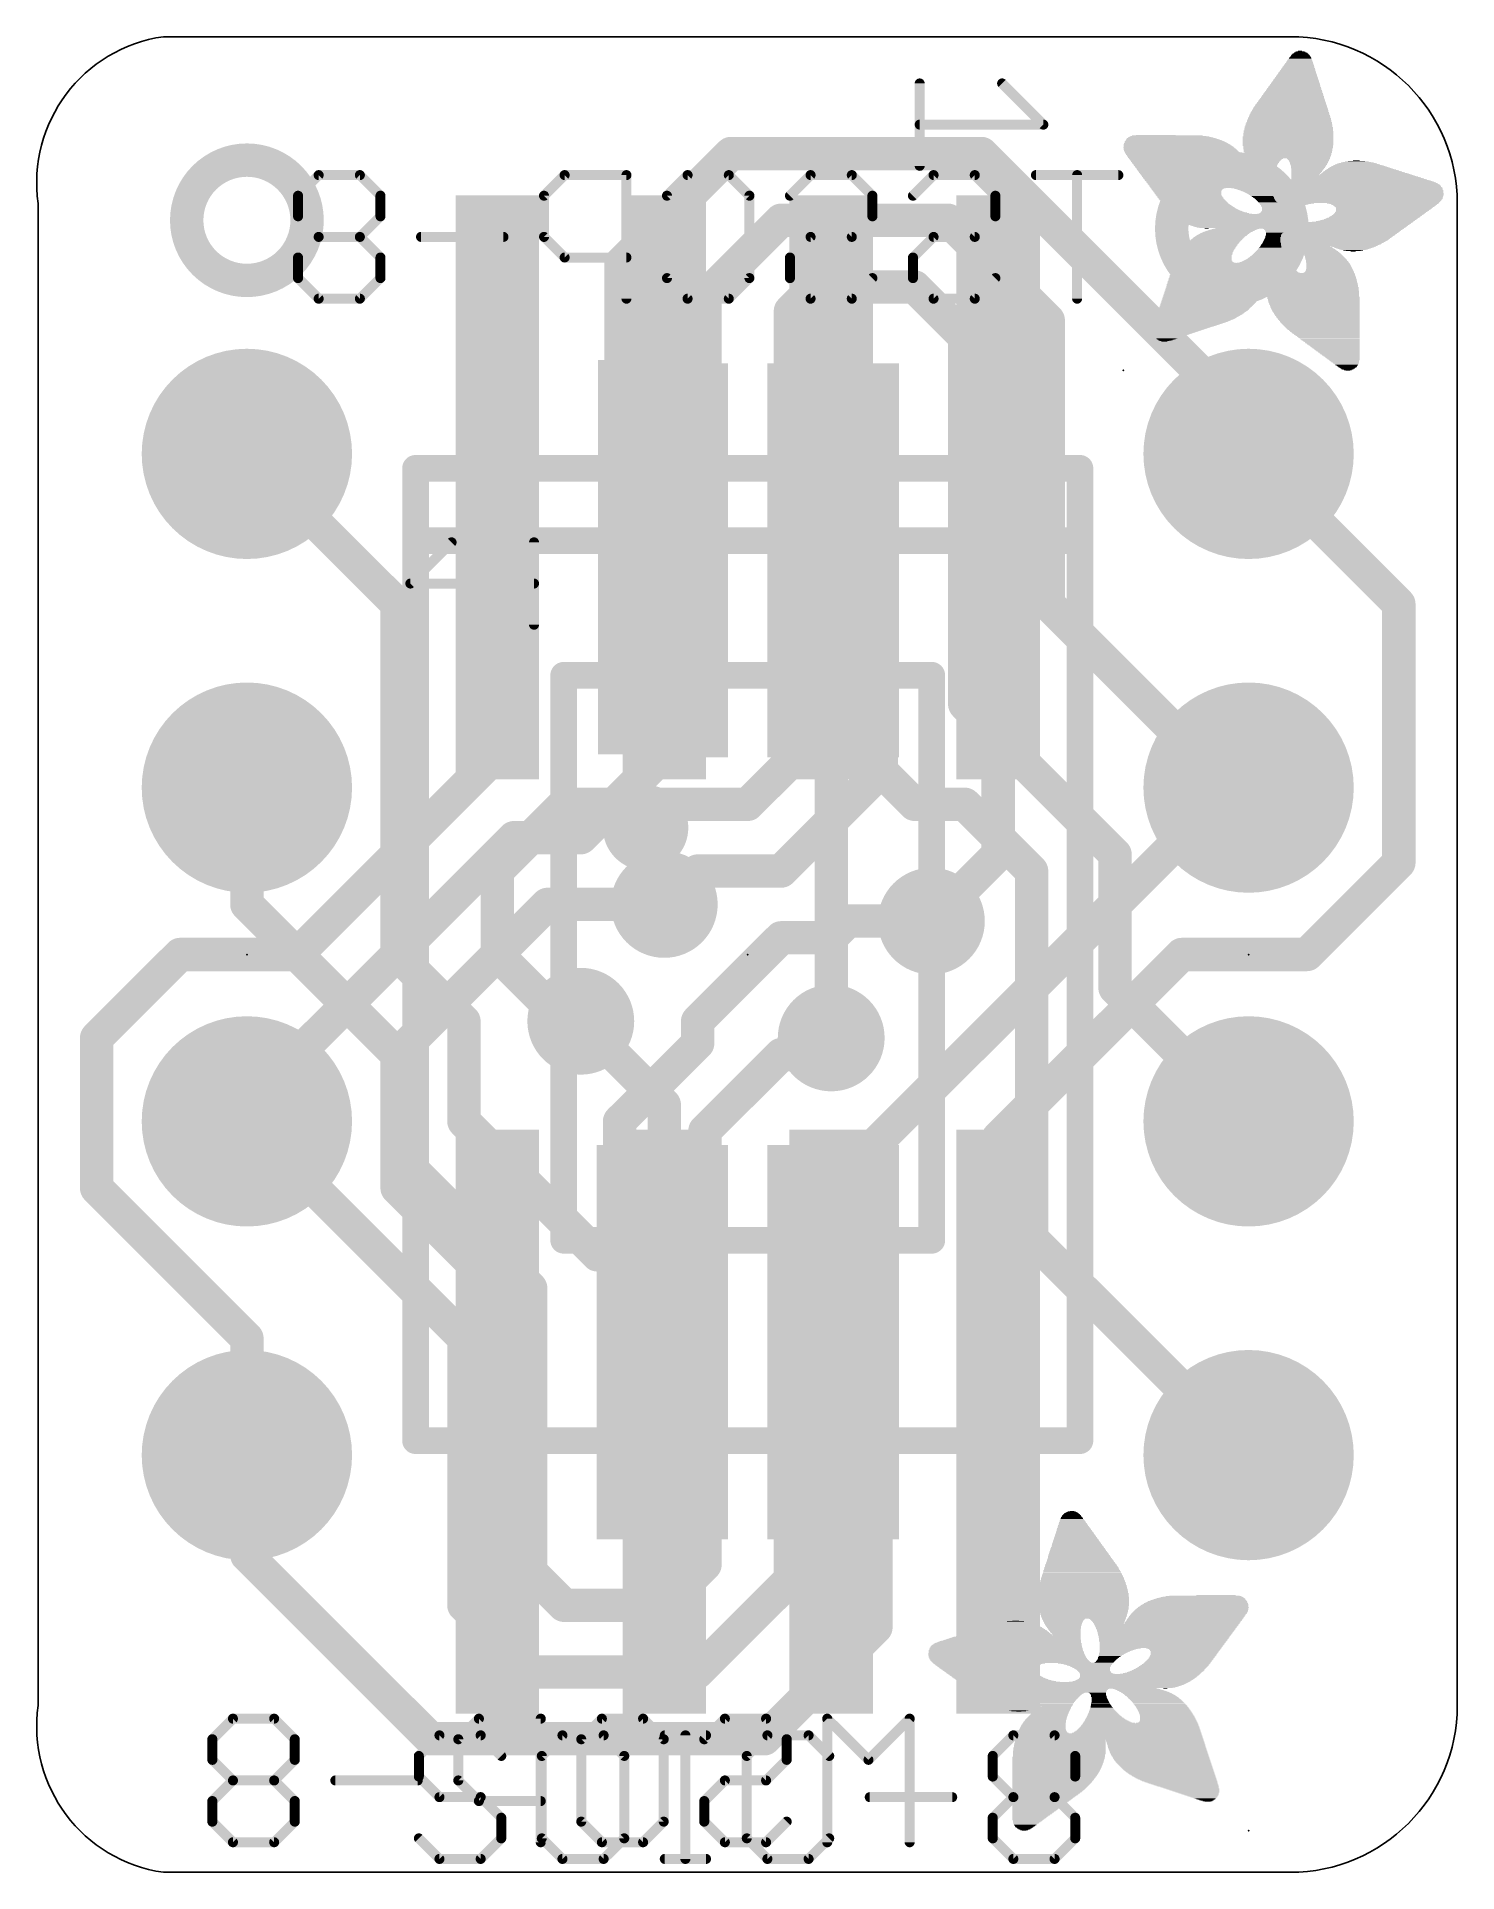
# Model space of a CAD drawing. Extents: x -5.4 to 5.4, y -7 to 7.
import ezdxf

# ---------------------------------------------------------------- set-up
doc = ezdxf.new("R2010")
doc.units = 0
for name, color, linetype in [('1', 12, 'CONTINUOUS'), ('16', 132, 'CONTINUOUS'), ('17', 110, 'CONTINUOUS'), ('18', 110, 'CONTINUOUS'), ('20', 53, 'CONTINUOUS'), ('21', 40, 'CONTINUOUS'), ('22', 6, 'CONTINUOUS'), ('23', 53, 'CONTINUOUS'), ('24', 53, 'CONTINUOUS'), ('51', 253, 'CONTINUOUS'), ('52', 253, 'CONTINUOUS')]:
    doc.layers.add(name, color=color, linetype=linetype)

# ---------------------------------------------------------------- blocks, each defined once
blk = doc.blocks.new('ROUNDP')
at = {"const_width": 0.5}
blk.add_lwpolyline([(0, -0.25, 1), (0, 0.25, 1), (0, -0.25)], format="xyb", dxfattribs=at)
blk = doc.blocks.new('RECT')
blk.add_solid([(-0.5, -0.5), (0.5, -0.5), (-0.5, 0.5), (0.5, 0.5)])
blk = doc.blocks.new('ROUNDV')
at = {"const_width": 0.5}
blk.add_lwpolyline([(0, -0.25, 1), (0, 0.25, 1), (0, -0.25)], format="xyb", dxfattribs=at)

msp = doc.modelspace()

# ---------------------------------------------------------------- linework, layer by layer
at = {"layer": '1', "const_width": 0.254}
for points in [[(4.953, 2.667), (3.81, 3.81)], [(-1.905, 1.524), (-1.905, 3.556)], [(-0.635, 1.524), (-0.635, 3.556)], [(0.635, 3.556), (0.635, -0.635)], [(1.905, 3.556), (1.905, 0.762)], [(4.953, 0.6985), (4.953, 2.667)], [(-3.429, 0), (-1.905, 1.524)], [(-1.27, 0.889), (-0.635, 1.524)], [(0.508, -1.905), (3.683, 1.27)], [(3.683, 1.27), (3.81, 1.27)], [(-3.429, -0.762), (-1.778, 0.889)], [(-1.778, 0.889), (-1.27, 0.889)], [(1.905, 0.762), (1.397, 0.254)], [(4.2545, 0), (4.953, 0.6985)], [(-1.524, 0.381), (-2.667, -0.762)], [(-0.635, 0.381), (-1.524, 0.381)], [(-4.953, -0.635), (-4.318, 0)], [(-4.318, 0), (-3.429, 0)], [(1.905, -1.397), (3.302, 0)], [(3.302, 0), (4.2545, 0)], [(-0.635, -1.143), (-1.27, -0.508)], [(-4.953, -1.778), (-4.953, -0.635)], [(-3.429, -0.889), (-3.429, -0.762)], [(-2.667, -0.762), (-2.667, -1.778)], [(-3.81, -1.27), (-3.429, -0.889)], [(-0.635, -3.556), (-0.635, -1.143)], [(1.905, -3.556), (1.905, -1.397)], [(-3.81, -2.921), (-4.953, -1.778)], [(-2.667, -1.778), (-1.905, -2.54)], [(0.508, -1.905), (0.508, -2.286)], [(0.508, -2.286), (0.635, -2.413)], [(0.635, -2.413), (0.635, -3.556)], [(-1.905, -2.54), (-1.905, -3.556)], [(-3.81, -3.81), (-3.81, -2.921)]]:
    msp.add_lwpolyline(points, dxfattribs=at)
at = {"layer": '1', "const_width": 0.127}
for points in [[(3.8549, 3.8549, 1), (3.7651, 3.7651)], [(-1.8415, 3.556, 1), (-1.9685, 3.556)], [(-0.5715, 3.556, 1), (-0.6985, 3.556)], [(0.6985, 3.556, 1), (0.5715, 3.556)], [(1.9685, 3.556, 1), (1.8415, 3.556)], [(5.0165, 2.667, 1), (4.8895, 2.667)], [(4.9081, 2.6221, 1), (4.9979, 2.7119)], [(-1.9685, 1.524, 1), (-1.8415, 1.524)], [(-1.8601, 1.4791, 1), (-1.9499, 1.5689)], [(-0.6985, 1.524, 1), (-0.5715, 1.524)], [(-0.5901, 1.4791, 1), (-0.6799, 1.5689)], [(3.683, 1.3335, 1), (3.683, 1.2065)], [(3.7279, 1.2251, 1), (3.6381, 1.3149)], [(3.81, 1.2065, 1), (3.81, 1.3335)], [(-1.778, 0.9525, 1), (-1.778, 0.8255)], [(-1.7331, 0.8441, 1), (-1.8229, 0.9339)], [(-1.3149, 0.9339, 1), (-1.2251, 0.8441)], [(-1.27, 0.8255, 1), (-1.27, 0.9525)], [(1.9499, 0.7171, 1), (1.8601, 0.8069)], [(1.8415, 0.762, 1), (1.9685, 0.762)], [(4.8895, 0.6985, 1), (5.0165, 0.6985)], [(4.9979, 0.6536, 1), (4.9081, 0.7434)], [(-1.524, 0.4445, 1), (-1.524, 0.3175)], [(-1.4791, 0.3361, 1), (-1.5689, 0.4259)], [(-0.635, 0.3175, 1), (-0.635, 0.4445)], [(1.3521, 0.2989, 1), (1.4419, 0.2091)], [(-4.318, 0.0635, 1), (-4.318, -0.0635)], [(-4.2731, -0.0449, 1), (-4.3629, 0.0449)], [(-3.4739, 0.0449, 1), (-3.3841, -0.0449)], [(-3.429, -0.0635, 1), (-3.429, 0.0635)], [(3.302, 0.0635, 1), (3.302, -0.0635)], [(3.3469, -0.0449, 1), (3.2571, 0.0449)], [(4.2096, 0.0449, 1), (4.2994, -0.0449)], [(4.2545, -0.0635, 1), (4.2545, 0.0635)], [(-1.2251, -0.4631, 1), (-1.3149, -0.5529)], [(-4.8895, -0.635, 1), (-5.0165, -0.635)], [(-4.9979, -0.5901, 1), (-4.9081, -0.6799)], [(-3.3655, -0.762, 1), (-3.4925, -0.762)], [(-3.4739, -0.7171, 1), (-3.3841, -0.8069)], [(-2.6035, -0.762, 1), (-2.7305, -0.762)], [(-2.7119, -0.7171, 1), (-2.6221, -0.8069)], [(0.5715, -0.635, 1), (0.6985, -0.635)], [(-3.4925, -0.889, 1), (-3.3655, -0.889)], [(-3.3841, -0.9339, 1), (-3.4739, -0.8441)], [(-0.5715, -1.143, 1), (-0.6985, -1.143)], [(-0.6799, -1.1879, 1), (-0.5901, -1.0981)], [(-3.8549, -1.2251, 1), (-3.7651, -1.3149)], [(1.9685, -1.397, 1), (1.8415, -1.397)], [(1.8601, -1.3521, 1), (1.9499, -1.4419)], [(-4.9081, -1.7331, 1), (-4.9979, -1.8229)], [(-2.6221, -1.7331, 1), (-2.7119, -1.8229)], [(-5.0165, -1.778, 1), (-4.8895, -1.778)], [(-2.7305, -1.778, 1), (-2.6035, -1.778)], [(0.5715, -1.905, 1), (0.4445, -1.905)], [(0.4631, -1.8601, 1), (0.5529, -1.9499)], [(0.5529, -2.2411, 1), (0.4631, -2.3309)], [(0.4445, -2.286, 1), (0.5715, -2.286)], [(0.6985, -2.413, 1), (0.5715, -2.413)], [(0.5901, -2.4579, 1), (0.6799, -2.3681)], [(-1.8415, -2.54, 1), (-1.9685, -2.54)], [(-1.9499, -2.5849, 1), (-1.8601, -2.4951)], [(-3.7465, -2.921, 1), (-3.8735, -2.921)], [(-3.8549, -2.9659, 1), (-3.7651, -2.8761)], [(-1.9685, -3.556, 1), (-1.8415, -3.556)], [(-0.6985, -3.556, 1), (-0.5715, -3.556)], [(0.5715, -3.556, 1), (0.6985, -3.556)], [(1.8415, -3.556, 1), (1.9685, -3.556)], [(-3.8735, -3.81, 1), (-3.7465, -3.81)]]:
    msp.add_lwpolyline(points, format="xyb", dxfattribs=at)
at = {"layer": '16', "const_width": 0.254}
for points in [[(-0.965, 5.258), (-0.127, 6.096)], [(-0.127, 6.096), (1.778, 6.096)], [(1.778, 6.096), (3.81, 4.064)], [(-0.325, 5.009), (0.254, 5.588)], [(0.254, 5.588), (1.524, 5.588)], [(1.524, 5.588), (2.286, 4.826)], [(-0.965, 3.024), (-0.965, 5.258)], [(0.325, 4.897), (0.508, 5.08)], [(0.508, 5.08), (1.27, 5.08)], [(1.27, 5.08), (1.651, 4.699)], [(-0.325, 3), (-0.325, 5.009)], [(0.325, 3), (0.325, 4.897)], [(2.286, 4.826), (2.286, 2.667)], [(1.651, 4.699), (1.651, 1.905)], [(3.81, 4.064), (3.81, 3.81)], [(-2.667, 2.667), (-3.81, 3.81)], [(0.325, 1.468), (0.325, 3)], [(1.016, 2.959), (0.975, 3)], [(1.016, 1.397), (1.016, 2.959)], [(-2.667, 0), (-2.667, 2.667)], [(2.286, 2.667), (3.683, 1.27)], [(1.651, 1.905), (2.794, 0.762)], [(0, 1.143), (0.325, 1.468)], [(0.254, 0.635), (1.016, 1.397)], [(1.27, 1.143), (1.016, 1.397)], [(-3.81, 0.381), (-3.81, 1.27)], [(-1.905, 0.635), (-1.397, 1.143)], [(-1.397, 1.143), (0, 1.143)], [(1.651, 1.143), (1.27, 1.143)], [(1.651, 1.143), (2.159, 0.635)], [(3.683, 1.27), (3.81, 1.27)], [(2.794, 0.762), (2.794, -0.254)], [(-1.905, 0), (-1.905, 0.635)], [(-0.635, 0.381), (-0.381, 0.635)], [(-0.381, 0.635), (0.254, 0.635)], [(2.159, 0.635), (2.159, -2.159)], [(-2.667, -0.762), (-3.81, 0.381)], [(0.762, 0.254), (0.635, 0.127)], [(1.397, 0.254), (0.762, 0.254)], [(0.254, 0.127), (-0.381, -0.508)], [(0.635, 0.127), (0.254, 0.127)], [(-2.667, 0), (-2.159, -0.508)], [(-1.397, -0.508), (-1.905, 0)], [(2.794, -0.254), (3.81, -1.27)], [(-2.159, -0.508), (-2.159, -1.27)], [(-1.27, -0.508), (-1.397, -0.508)], [(-0.381, -0.508), (-0.381, -0.676)], [(-0.381, -0.676), (-0.975, -1.27)], [(0.508, -0.762), (0.635, -0.635)], [(-2.667, -1.524), (-2.667, -0.762)], [(-0.325, -1.341), (0.254, -0.762)], [(0.254, -0.762), (0.508, -0.762)], [(-2.159, -2.921), (-3.81, -1.27)], [(-2.159, -1.27), (-1.143, -2.286)], [(-0.975, -1.27), (-0.975, -2.286)], [(-0.325, -2.95), (-0.325, -1.341)], [(-1.651, -2.54), (-2.667, -1.524)], [(2.159, -2.159), (3.81, -3.81)], [(-1.143, -2.286), (-0.975, -2.286)], [(-0.975, -2.95), (-0.975, -2.286)], [(-1.651, -4.699), (-1.651, -2.54)], [(-2.159, -4.953), (-2.159, -2.921)], [(-0.325, -2.95), (-0.325, -4.643)], [(0.325, -2.95), (0.325, -4.755)], [(0.975, -2.95), (0.975, -5.121)], [(-3.81, -4.572), (-3.81, -3.81)], [(-2.413, -5.969), (-3.81, -4.572)], [(-1.397, -4.953), (-1.651, -4.699)], [(-0.325, -4.643), (-0.635, -4.953)], [(0.325, -4.755), (-0.381, -5.461)], [(-1.651, -5.461), (-2.159, -4.953)], [(-0.635, -4.953), (-1.397, -4.953)], [(0.975, -5.121), (0.127, -5.969)], [(-0.381, -5.461), (-1.651, -5.461)], [(0.127, -5.969), (-2.413, -5.969)]]:
    msp.add_lwpolyline(points, dxfattribs=at)
at = {"layer": '16', "const_width": 0.127}
for points in [[(-0.127, 6.1595, 1), (-0.127, 6.0325)], [(-0.0821, 6.0511, 1), (-0.1719, 6.1409)], [(1.8229, 6.1409, 1), (1.7331, 6.0511)], [(1.778, 6.0325, 1), (1.778, 6.1595)], [(0.254, 5.6515, 1), (0.254, 5.5245)], [(0.2989, 5.5431, 1), (0.2091, 5.6329)], [(1.5689, 5.6329, 1), (1.4791, 5.5431)], [(1.524, 5.5245, 1), (1.524, 5.6515)], [(-0.9015, 5.258, 1), (-1.0285, 5.258)], [(-1.0099, 5.3029, 1), (-0.9201, 5.2131)], [(0.508, 5.1435, 1), (0.508, 5.0165)], [(0.5529, 5.0351, 1), (0.4631, 5.1249)], [(1.3149, 5.1249, 1), (1.2251, 5.0351)], [(1.27, 5.0165, 1), (1.27, 5.1435)], [(-0.2615, 5.009, 1), (-0.3885, 5.009)], [(-0.3699, 5.0539, 1), (-0.2801, 4.9641)], [(0.3885, 4.897, 1), (0.2615, 4.897)], [(0.2801, 4.9419, 1), (0.3699, 4.8521)], [(2.3495, 4.826, 1), (2.2225, 4.826)], [(2.2411, 4.7811, 1), (2.3309, 4.8709)], [(1.7145, 4.699, 1), (1.5875, 4.699)], [(1.6061, 4.6541, 1), (1.6959, 4.7439)], [(3.8735, 4.064, 1), (3.7465, 4.064)], [(3.7651, 4.0191, 1), (3.8549, 4.1089)], [(-3.7651, 3.8549, 1), (-3.8549, 3.7651)], [(3.7465, 3.81, 1), (3.8735, 3.81)], [(-1.0285, 3.024, 1), (-0.9015, 3.024)], [(0.3885, 3, 1), (0.2615, 3)], [(1.0199, 3.0449, 1), (0.9301, 2.9551)], [(1.0795, 2.959, 1), (0.9525, 2.959)], [(-0.3885, 3, 1), (-0.2615, 3)], [(0.2615, 3, 1), (0.3885, 3)], [(0.9711, 2.9141, 1), (1.0609, 3.0039)], [(-2.6035, 2.667, 1), (-2.7305, 2.667)], [(-2.7119, 2.6221, 1), (-2.6221, 2.7119)], [(2.3309, 2.7119, 1), (2.2411, 2.6221)], [(2.2225, 2.667, 1), (2.3495, 2.667)], [(1.6959, 1.9499, 1), (1.6061, 1.8601)], [(1.5875, 1.905, 1), (1.7145, 1.905)], [(0.3699, 1.4231, 1), (0.2801, 1.5129)], [(0.2615, 1.468, 1), (0.3885, 1.468)], [(1.0609, 1.4419, 1), (0.9711, 1.3521)], [(0.9525, 1.397, 1), (1.0795, 1.397)], [(1.0609, 1.3521, 1), (0.9711, 1.4419)], [(-3.7465, 1.27, 1), (-3.8735, 1.27)], [(-1.397, 1.2065, 1), (-1.397, 1.0795)], [(-1.3521, 1.0981, 1), (-1.4419, 1.1879)], [(0, 1.0795, 1), (0, 1.2065)], [(1.27, 1.2065, 1), (1.27, 1.0795)], [(1.6959, 1.1879, 1), (1.6061, 1.0981)], [(1.651, 1.0795, 1), (1.651, 1.2065)], [(3.683, 1.3335, 1), (3.683, 1.2065)], [(3.6381, 1.2251, 1), (3.7279, 1.3149)], [(3.81, 1.2065, 1), (3.81, 1.3335)], [(-0.0449, 1.1879, 1), (0.0449, 1.0981)], [(1.2251, 1.0981, 1), (1.3149, 1.1879)], [(2.8575, 0.762, 1), (2.7305, 0.762)], [(2.7491, 0.7171, 1), (2.8389, 0.8069)], [(-1.8415, 0.635, 1), (-1.9685, 0.635)], [(-1.9499, 0.6799, 1), (-1.8601, 0.5901)], [(-0.381, 0.6985, 1), (-0.381, 0.5715)], [(-0.3361, 0.5901, 1), (-0.4259, 0.6799)], [(0.2091, 0.6799, 1), (0.2989, 0.5901)], [(0.254, 0.5715, 1), (0.254, 0.6985)], [(2.2225, 0.635, 1), (2.0955, 0.635)], [(2.1141, 0.5901, 1), (2.2039, 0.6799)], [(-3.7651, 0.4259, 1), (-3.8549, 0.3361)], [(-3.8735, 0.381, 1), (-3.7465, 0.381)], [(-0.6799, 0.4259, 1), (-0.5901, 0.3361)], [(0.762, 0.3175, 1), (0.762, 0.1905)], [(0.8069, 0.2091, 1), (0.7171, 0.2989)], [(1.397, 0.1905, 1), (1.397, 0.3175)], [(0.254, 0.1905, 1), (0.254, 0.0635)], [(0.2989, 0.0821, 1), (0.2091, 0.1719)], [(0.5901, 0.1719, 1), (0.6799, 0.0821)], [(0.635, 0.0635, 1), (0.635, 0.1905)], [(-2.6221, 0.0449, 1), (-2.7119, -0.0449)], [(-2.7305, 0, 1), (-2.6035, 0)], [(-1.8601, 0.0449, 1), (-1.9499, -0.0449)], [(-1.9685, 0, 1), (-1.8415, 0)], [(2.8389, -0.2091, 1), (2.7491, -0.2989)], [(2.7305, -0.254, 1), (2.8575, -0.254)], [(-2.0955, -0.508, 1), (-2.2225, -0.508)], [(-2.2039, -0.5529, 1), (-2.1141, -0.4631)], [(-1.397, -0.4445, 1), (-1.397, -0.5715)], [(-1.4419, -0.5529, 1), (-1.3521, -0.4631)], [(-1.27, -0.5715, 1), (-1.27, -0.4445)], [(-0.3175, -0.508, 1), (-0.4445, -0.508)], [(-0.4259, -0.4631, 1), (-0.3361, -0.5529)], [(-0.3361, -0.7209, 1), (-0.4259, -0.6311)], [(0.6799, -0.6799, 1), (0.5901, -0.5901)], [(-2.6035, -0.762, 1), (-2.7305, -0.762)], [(-2.7119, -0.8069, 1), (-2.6221, -0.7171)], [(-0.4445, -0.676, 1), (-0.3175, -0.676)], [(0.254, -0.6985, 1), (0.254, -0.8255)], [(0.2989, -0.8069, 1), (0.2091, -0.7171)], [(0.4631, -0.7171, 1), (0.5529, -0.8069)], [(0.508, -0.8255, 1), (0.508, -0.6985)], [(-3.7651, -1.2251, 1), (-3.8549, -1.3149)], [(-2.1141, -1.2251, 1), (-2.2039, -1.3149)], [(-2.2225, -1.27, 1), (-2.0955, -1.27)], [(-0.9115, -1.27, 1), (-1.0385, -1.27)], [(-1.0199, -1.2251, 1), (-0.9301, -1.3149)], [(-0.2615, -1.341, 1), (-0.3885, -1.341)], [(-0.3699, -1.2961, 1), (-0.2801, -1.3859)], [(3.7651, -1.3149, 1), (3.8549, -1.2251)], [(-2.6221, -1.4791, 1), (-2.7119, -1.5689)], [(-2.7305, -1.524, 1), (-2.6035, -1.524)], [(2.2039, -2.1141, 1), (2.1141, -2.2039)], [(2.0955, -2.159, 1), (2.2225, -2.159)], [(-1.143, -2.2225, 1), (-1.143, -2.3495)], [(-1.1879, -2.3309, 1), (-1.0981, -2.2411)], [(-0.9115, -2.286, 1), (-1.0385, -2.286)], [(-1.0385, -2.286, 1), (-0.9115, -2.286)], [(-0.975, -2.3495, 1), (-0.975, -2.2225)], [(-1.5875, -2.54, 1), (-1.7145, -2.54)], [(-1.6959, -2.5849, 1), (-1.6061, -2.4951)], [(-2.0955, -2.921, 1), (-2.2225, -2.921)], [(-2.2039, -2.9659, 1), (-2.1141, -2.8761)], [(-1.0385, -2.95, 1), (-0.9115, -2.95)], [(-0.2615, -2.95, 1), (-0.3885, -2.95)], [(-0.3885, -2.95, 1), (-0.2615, -2.95)], [(0.3885, -2.95, 1), (0.2615, -2.95)], [(1.0385, -2.95, 1), (0.9115, -2.95)], [(-3.7465, -3.81, 1), (-3.8735, -3.81)], [(3.7651, -3.8549, 1), (3.8549, -3.7651)], [(-3.7651, -4.5271, 1), (-3.8549, -4.6169)], [(-3.8735, -4.572, 1), (-3.7465, -4.572)], [(-1.6061, -4.6541, 1), (-1.6959, -4.7439)], [(-0.3885, -4.643, 1), (-0.2615, -4.643)], [(-0.2801, -4.6879, 1), (-0.3699, -4.5981)], [(-1.7145, -4.699, 1), (-1.5875, -4.699)], [(0.2615, -4.755, 1), (0.3885, -4.755)], [(0.3699, -4.7999, 1), (0.2801, -4.7101)], [(-2.1141, -4.9081, 1), (-2.2039, -4.9979)], [(-2.2225, -4.953, 1), (-2.0955, -4.953)], [(-1.397, -4.8895, 1), (-1.397, -5.0165)], [(-1.4419, -4.9979, 1), (-1.3521, -4.9081)], [(-0.6799, -4.9081, 1), (-0.5901, -4.9979)], [(-0.635, -5.0165, 1), (-0.635, -4.8895)], [(1.0199, -5.1659, 1), (0.9301, -5.0761)], [(0.9115, -5.121, 1), (1.0385, -5.121)], [(-1.651, -5.3975, 1), (-1.651, -5.5245)], [(-1.6959, -5.5059, 1), (-1.6061, -5.4161)], [(-0.4259, -5.4161, 1), (-0.3361, -5.5059)], [(-0.381, -5.5245, 1), (-0.381, -5.3975)], [(-2.413, -5.9055, 1), (-2.413, -6.0325)], [(-2.4579, -6.0139, 1), (-2.3681, -5.9241)], [(0.0821, -5.9241, 1), (0.1719, -6.0139)], [(0.127, -6.0325, 1), (0.127, -5.9055)]]:
    msp.add_lwpolyline(points, format="xyb", dxfattribs=at)
at = {"layer": '20'}
for p, q in [((-4.445, 6.985), (4.1275, 6.985)), ((-5.3975, -5.715), (-5.3975, 5.715)), ((5.3975, 5.715), (5.3975, -5.715)), ((4.1275, -6.985), (-4.445, -6.985))]:
    msp.add_line(p, q, dxfattribs=at)
for centre, radius, start, end in [((-4.2862, 5.8738), 1.1225, 98.1301, 188.1301), ((4.1275, 5.715), 1.27, 0, 90), ((-4.2862, -5.8738), 1.1225, 171.8699, 261.8699), ((4.1275, -5.715), 1.27, 270, 0)]:
    msp.add_arc(centre, radius, start, end, dxfattribs=at)
at = {"layer": '21'}
for points, const_width in [([(1.3081, 6.6294), (1.3081, 6.0023)], 0.0762), ([(1.9352, 6.6294), (2.2487, 6.3159)], 0.0762), ([(2.2487, 6.3159), (1.3081, 6.3159)], 0.0762), ([(-2.527, -3.7), (-2.527, 3.15)], 0.2032), ([(2.527, 3.15), (2.527, -3.7)], 0.2032), ([(2.527, -3.7), (-2.527, -3.7)], 0.2032), ([(-2.3451, -5.9428), (-2.5019, -6.0996)], 0.0762), ([(-2.0316, -5.9428), (-2.3451, -5.9428)], 0.0762), ([(-1.8748, -6.0996), (-2.0316, -5.9428)], 0.0762), ([(-1.4096, -5.9428), (-1.5664, -6.0996)], 0.0762), ([(-1.0961, -5.9428), (-1.4096, -5.9428)], 0.0762), ([(-0.9393, -6.0996), (-1.0961, -5.9428)], 0.0762), ([(-0.6309, -5.9428), (-0.3173, -5.9428)], 0.0762), ([(-0.4741, -6.8834), (-0.4741, -5.9428)], 0.0762), ([(0.1496, -5.9428), (-0.0072, -6.0996)], 0.0762), ([(0.4631, -5.9428), (0.1496, -5.9428)], 0.0762), ([(0.6199, -6.0996), (0.4631, -5.9428)], 0.0762), ([(1.8639, -6.0996), (2.0206, -5.9428)], 0.0762), ([(2.0206, -5.9428), (2.3342, -5.9428)], 0.0762), ([(2.3342, -5.9428), (2.4909, -6.0996)], 0.0762), ([(-2.5019, -6.0996), (-2.5019, -6.2563)], 0.0762), ([(-1.5664, -6.0996), (-1.5664, -6.7266)], 0.0762), ([(-0.9393, -6.7266), (-0.9393, -6.0996)], 0.0762), ([(-0.0072, -6.0996), (-0.0072, -6.7266)], 0.0762), ([(1.8639, -6.2563), (1.8639, -6.0996)], 0.0762), ([(2.4909, -6.0996), (2.4909, -6.2563)], 0.0762), ([(-2.5019, -6.2563), (-2.3451, -6.4131)], 0.0762), ([(2.0206, -6.4131), (1.8639, -6.2563)], 0.0762), ([(2.4909, -6.2563), (2.3342, -6.4131)], 0.0762), ([(-2.3451, -6.4131), (-2.0316, -6.4131)], 0.0762), ([(-2.0316, -6.4131), (-1.8748, -6.5699)], 0.0762), ([(0.9283, -6.4131), (1.5554, -6.4131)], 0.0762), ([(1.8639, -6.5699), (2.0206, -6.4131)], 0.0762), ([(2.0206, -6.4131), (2.3342, -6.4131)], 0.0762), ([(2.3342, -6.4131), (2.4909, -6.5699)], 0.0762), ([(-1.8748, -6.5699), (-1.8748, -6.7266)], 0.0762), ([(1.8639, -6.7266), (1.8639, -6.5699)], 0.0762), ([(2.4909, -6.5699), (2.4909, -6.7266)], 0.0762), ([(-2.3451, -6.8834), (-2.5019, -6.7266)], 0.0762), ([(-1.8748, -6.7266), (-2.0316, -6.8834)], 0.0762), ([(-1.5664, -6.7266), (-1.4096, -6.8834)], 0.0762), ([(-1.0961, -6.8834), (-0.9393, -6.7266)], 0.0762), ([(-0.0072, -6.7266), (0.1496, -6.8834)], 0.0762), ([(0.4631, -6.8834), (0.6199, -6.7266)], 0.0762), ([(2.0206, -6.8834), (1.8639, -6.7266)], 0.0762), ([(2.4909, -6.7266), (2.3342, -6.8834)], 0.0762), ([(-2.0316, -6.8834), (-2.3451, -6.8834)], 0.0762), ([(-1.4096, -6.8834), (-1.0961, -6.8834)], 0.0762), ([(-0.6309, -6.8834), (-0.3173, -6.8834)], 0.0762), ([(0.1496, -6.8834), (0.4631, -6.8834)], 0.0762), ([(2.3342, -6.8834), (2.0206, -6.8834)], 0.0762)]:
    msp.add_lwpolyline(points, dxfattribs=dict(at, const_width=const_width))
for points, const_width in [([(1.3272, 6.6294, 1), (1.2891, 6.6294)], 0.0381), ([(1.9486, 6.6429, 1), (1.9217, 6.6159)], 0.0381), ([(1.3081, 6.3349, 1), (1.3081, 6.2968)], 0.0381), ([(2.2352, 6.3024, 1), (2.2622, 6.3293)], 0.0381), ([(2.2487, 6.2968, 1), (2.2487, 6.3349)], 0.0381), ([(-3.81, 5.1301, 1), (-3.81, 6.0459, 1), (-3.81, 5.1301)], 0.254), ([(1.2891, 6.0023, 1), (1.3272, 6.0023)], 0.0381), ([(-2.4762, 3.15, 1), (-2.5778, 3.15)], 0.1016), ([(2.5778, 3.15, 1), (2.4762, 3.15)], 0.1016), ([(-2.527, -3.6492, 1), (-2.527, -3.7508)], 0.1016), ([(2.527, -3.7508, 1), (2.527, -3.6492)], 0.1016), ([(-2.5778, -3.7, 1), (-2.4762, -3.7)], 0.1016), ([(2.4762, -3.7, 1), (2.5778, -3.7)], 0.1016), ([(-2.3451, -5.9237, 1), (-2.3451, -5.9618)], 0.0381), ([(-2.3317, -5.9563, 1), (-2.3586, -5.9293)], 0.0381), ([(-2.0181, -5.9293, 1), (-2.0451, -5.9563)], 0.0381), ([(-2.0316, -5.9618, 1), (-2.0316, -5.9237)], 0.0381), ([(-1.4096, -5.9237, 1), (-1.4096, -5.9618)], 0.0381), ([(-1.3961, -5.9563, 1), (-1.4231, -5.9293)], 0.0381), ([(-1.0826, -5.9293, 1), (-1.1096, -5.9563)], 0.0381), ([(-1.0961, -5.9618, 1), (-1.0961, -5.9237)], 0.0381), ([(-0.6309, -5.9237, 1), (-0.6309, -5.9618)], 0.0381), ([(-0.455, -5.9428, 1), (-0.4931, -5.9428)], 0.0381), ([(-0.3173, -5.9618, 1), (-0.3173, -5.9237)], 0.0381), ([(0.1496, -5.9237, 1), (0.1496, -5.9618)], 0.0381), ([(0.1631, -5.9563, 1), (0.1361, -5.9293)], 0.0381), ([(0.4766, -5.9293, 1), (0.4496, -5.9563)], 0.0381), ([(0.4631, -5.9618, 1), (0.4631, -5.9237)], 0.0381), ([(2.0206, -5.9237, 1), (2.0206, -5.9618)], 0.0381), ([(2.0341, -5.9563, 1), (2.0071, -5.9293)], 0.0381), ([(2.3476, -5.9293, 1), (2.3207, -5.9563)], 0.0381), ([(2.3342, -5.9618, 1), (2.3342, -5.9237)], 0.0381), ([(-2.4829, -6.0996, 1), (-2.521, -6.0996)], 0.0381), ([(-2.5154, -6.0861, 1), (-2.4884, -6.113)], 0.0381), ([(-1.8883, -6.113, 1), (-1.8614, -6.0861)], 0.0381), ([(-1.5799, -6.0861, 1), (-1.5529, -6.113)], 0.0381), ([(-1.5473, -6.0996, 1), (-1.5854, -6.0996)], 0.0381), ([(-0.9203, -6.0996, 1), (-0.9584, -6.0996)], 0.0381), ([(-0.9528, -6.113, 1), (-0.9258, -6.0861)], 0.0381), ([(-0.0207, -6.0861, 1), (0.0063, -6.113)], 0.0381), ([(0.0119, -6.0996, 1), (-0.0262, -6.0996)], 0.0381), ([(0.6064, -6.113, 1), (0.6334, -6.0861)], 0.0381), ([(1.8829, -6.0996, 1), (1.8448, -6.0996)], 0.0381), ([(1.8504, -6.0861, 1), (1.8773, -6.113)], 0.0381), ([(2.51, -6.0996, 1), (2.4719, -6.0996)], 0.0381), ([(2.4775, -6.113, 1), (2.5044, -6.0861)], 0.0381), ([(-2.4884, -6.2429, 1), (-2.5154, -6.2698)], 0.0381), ([(-2.521, -6.2563, 1), (-2.4829, -6.2563)], 0.0381), ([(1.8448, -6.2563, 1), (1.8829, -6.2563)], 0.0381), ([(1.8773, -6.2429, 1), (1.8504, -6.2698)], 0.0381), ([(2.4719, -6.2563, 1), (2.51, -6.2563)], 0.0381), ([(2.5044, -6.2698, 1), (2.4775, -6.2429)], 0.0381), ([(-2.3451, -6.3941, 1), (-2.3451, -6.4322)], 0.0381), ([(-2.3586, -6.4266, 1), (-2.3317, -6.3996)], 0.0381), ([(-2.0181, -6.3996, 1), (-2.0451, -6.4266)], 0.0381), ([(-2.0316, -6.4322, 1), (-2.0316, -6.3941)], 0.0381), ([(0.9283, -6.3941, 1), (0.9283, -6.4322)], 0.0381), ([(1.5554, -6.4322, 1), (1.5554, -6.3941)], 0.0381), ([(2.0206, -6.3941, 1), (2.0206, -6.4322)], 0.0381), ([(2.0341, -6.4266, 1), (2.0071, -6.3996)], 0.0381), ([(2.0071, -6.4266, 1), (2.0341, -6.3996)], 0.0381), ([(2.3476, -6.3996, 1), (2.3207, -6.4266)], 0.0381), ([(2.3207, -6.3996, 1), (2.3476, -6.4266)], 0.0381), ([(2.3342, -6.4322, 1), (2.3342, -6.3941)], 0.0381), ([(-1.8558, -6.5699, 1), (-1.8939, -6.5699)], 0.0381), ([(-1.8883, -6.5833, 1), (-1.8614, -6.5564)], 0.0381), ([(1.8829, -6.5699, 1), (1.8448, -6.5699)], 0.0381), ([(1.8504, -6.5564, 1), (1.8773, -6.5833)], 0.0381), ([(2.51, -6.5699, 1), (2.4719, -6.5699)], 0.0381), ([(2.4775, -6.5833, 1), (2.5044, -6.5564)], 0.0381), ([(-2.4884, -6.7132, 1), (-2.5154, -6.7401)], 0.0381), ([(-1.8614, -6.7401, 1), (-1.8883, -6.7132)], 0.0381), ([(-1.5529, -6.7132, 1), (-1.5799, -6.7401)], 0.0381), ([(-0.9258, -6.7401, 1), (-0.9528, -6.7132)], 0.0381), ([(0.0063, -6.7132, 1), (-0.0207, -6.7401)], 0.0381), ([(0.6334, -6.7401, 1), (0.6064, -6.7132)], 0.0381), ([(1.8773, -6.7132, 1), (1.8504, -6.7401)], 0.0381), ([(2.5044, -6.7401, 1), (2.4775, -6.7132)], 0.0381), ([(-2.3451, -6.8643, 1), (-2.3451, -6.9024)], 0.0381), ([(-2.0316, -6.9024, 1), (-2.0316, -6.8643)], 0.0381), ([(-1.8939, -6.7266, 1), (-1.8558, -6.7266)], 0.0381), ([(-1.5854, -6.7266, 1), (-1.5473, -6.7266)], 0.0381), ([(-1.4096, -6.8643, 1), (-1.4096, -6.9024)], 0.0381), ([(-1.0961, -6.9024, 1), (-1.0961, -6.8643)], 0.0381), ([(-0.9584, -6.7266, 1), (-0.9203, -6.7266)], 0.0381), ([(-0.6309, -6.8643, 1), (-0.6309, -6.9024)], 0.0381), ([(-0.3173, -6.9024, 1), (-0.3173, -6.8643)], 0.0381), ([(-0.0262, -6.7266, 1), (0.0119, -6.7266)], 0.0381), ([(0.1496, -6.8643, 1), (0.1496, -6.9024)], 0.0381), ([(0.4631, -6.9024, 1), (0.4631, -6.8643)], 0.0381), ([(1.8448, -6.7266, 1), (1.8829, -6.7266)], 0.0381), ([(2.0206, -6.8643, 1), (2.0206, -6.9024)], 0.0381), ([(2.3342, -6.9024, 1), (2.3342, -6.8643)], 0.0381), ([(2.4719, -6.7266, 1), (2.51, -6.7266)], 0.0381), ([(-2.3586, -6.8969, 1), (-2.3317, -6.8699)], 0.0381), ([(-2.0451, -6.8699, 1), (-2.0181, -6.8969)], 0.0381), ([(-1.4231, -6.8969, 1), (-1.3961, -6.8699)], 0.0381), ([(-1.1096, -6.8699, 1), (-1.0826, -6.8969)], 0.0381), ([(-0.4931, -6.8834, 1), (-0.455, -6.8834)], 0.0381), ([(0.1361, -6.8969, 1), (0.1631, -6.8699)], 0.0381), ([(0.4496, -6.8699, 1), (0.4766, -6.8969)], 0.0381), ([(2.0071, -6.8969, 1), (2.0341, -6.8699)], 0.0381), ([(2.3207, -6.8699, 1), (2.3476, -6.8969)], 0.0381)]:
    msp.add_lwpolyline(points, format="xyb", dxfattribs=dict(at, const_width=const_width))
at = {"layer": '22'}
for points, const_width in [([(3.683, 5.0666, 1), (3.683, 5.9824, 1), (3.683, 5.0666)], 0.254), ([(-3.264, 5.9508, 1), (-3.264, 5.9127)], 0.0381), ([(-3.2505, 5.9182, 1), (-3.2775, 5.9452)], 0.0381), ([(-2.937, 5.9452, 1), (-2.9639, 5.9182)], 0.0381), ([(-2.9505, 5.9127, 1), (-2.9505, 5.9508)], 0.0381), ([(-1.393, 5.9508, 1), (-1.393, 5.9127)], 0.0381), ([(-1.3795, 5.9182, 1), (-1.4064, 5.9452)], 0.0381), ([(-0.9036, 5.9317, 1), (-0.9417, 5.9317)], 0.0381), ([(-0.9227, 5.9127, 1), (-0.9227, 5.9508)], 0.0381), ([(-0.4575, 5.9508, 1), (-0.4575, 5.9127)], 0.0381), ([(-0.444, 5.9182, 1), (-0.4709, 5.9452)], 0.0381), ([(-0.1305, 5.9452, 1), (-0.1574, 5.9182)], 0.0381), ([(-0.1439, 5.9127, 1), (-0.1439, 5.9508)], 0.0381), ([(0.4781, 5.9508, 1), (0.4781, 5.9127)], 0.0381), ([(0.4915, 5.9182, 1), (0.4646, 5.9452)], 0.0381), ([(0.8051, 5.9452, 1), (0.7781, 5.9182)], 0.0381), ([(0.7916, 5.9127, 1), (0.7916, 5.9508)], 0.0381), ([(1.4136, 5.9508, 1), (1.4136, 5.9127)], 0.0381), ([(1.4271, 5.9182, 1), (1.4001, 5.9452)], 0.0381), ([(1.7406, 5.9452, 1), (1.7136, 5.9182)], 0.0381), ([(1.7271, 5.9127, 1), (1.7271, 5.9508)], 0.0381), ([(2.1923, 5.9508, 1), (2.1923, 5.9127)], 0.0381), ([(2.5249, 5.9317, 1), (2.4868, 5.9317)], 0.0381), ([(2.8194, 5.9127, 1), (2.8194, 5.9508)], 0.0381), ([(-3.4343, 5.7884, 1), (-3.4073, 5.7615)], 0.0381), ([(-3.4017, 5.7749, 1), (-3.4398, 5.7749)], 0.0381), ([(-2.7747, 5.7749, 1), (-2.8128, 5.7749)], 0.0381), ([(-2.8072, 5.7615, 1), (-2.7802, 5.7884)], 0.0381), ([(-1.5307, 5.7749, 1), (-1.5688, 5.7749)], 0.0381), ([(-1.5632, 5.7884, 1), (-1.5363, 5.7615)], 0.0381), ([(-0.5952, 5.7749, 1), (-0.6333, 5.7749)], 0.0381), ([(-0.6277, 5.7884, 1), (-0.6008, 5.7615)], 0.0381), ([(0.0319, 5.7749, 1), (-0.0062, 5.7749)], 0.0381), ([(-0.0006, 5.7615, 1), (0.0263, 5.7884)], 0.0381), ([(0.3078, 5.7884, 1), (0.3348, 5.7615)], 0.0381), ([(0.9674, 5.7749, 1), (0.9293, 5.7749)], 0.0381), ([(0.9349, 5.7615, 1), (0.9618, 5.7884)], 0.0381), ([(1.2433, 5.7884, 1), (1.2703, 5.7615)], 0.0381), ([(1.9029, 5.7749, 1), (1.8648, 5.7749)], 0.0381), ([(1.8704, 5.7615, 1), (1.8974, 5.7884)], 0.0381), ([(-3.4073, 5.6316, 1), (-3.4343, 5.6047)], 0.0381), ([(-3.4398, 5.6182, 1), (-3.4017, 5.6182)], 0.0381), ([(-2.8128, 5.6182, 1), (-2.7747, 5.6182)], 0.0381), ([(-2.7802, 5.6047, 1), (-2.8072, 5.6316)], 0.0381), ([(0.9293, 5.6182, 1), (0.9674, 5.6182)], 0.0381), ([(0.9618, 5.6047, 1), (0.9349, 5.6316)], 0.0381), ([(1.8648, 5.6182, 1), (1.9029, 5.6182)], 0.0381), ([(1.8974, 5.6047, 1), (1.8704, 5.6316)], 0.0381), ([(-3.264, 5.4805, 1), (-3.264, 5.4424)], 0.0381), ([(-3.2775, 5.4479, 1), (-3.2505, 5.4749)], 0.0381), ([(-3.2505, 5.4479, 1), (-3.2775, 5.4749)], 0.0381), ([(-2.937, 5.4749, 1), (-2.9639, 5.4479)], 0.0381), ([(-2.9639, 5.4749, 1), (-2.937, 5.4479)], 0.0381), ([(-2.9505, 5.4424, 1), (-2.9505, 5.4805)], 0.0381), ([(-2.4853, 5.4805, 1), (-2.4853, 5.4424)], 0.0381), ([(-1.8582, 5.4424, 1), (-1.8582, 5.4805)], 0.0381), ([(-1.5363, 5.4749, 1), (-1.5632, 5.4479)], 0.0381), ([(-1.5688, 5.4614, 1), (-1.5307, 5.4614)], 0.0381), ([(0.4781, 5.4805, 1), (0.4781, 5.4424)], 0.0381), ([(0.4915, 5.4479, 1), (0.4646, 5.4749)], 0.0381), ([(0.7781, 5.4749, 1), (0.8051, 5.4479)], 0.0381), ([(0.7916, 5.4424, 1), (0.7916, 5.4805)], 0.0381), ([(1.4136, 5.4805, 1), (1.4136, 5.4424)], 0.0381), ([(1.4271, 5.4479, 1), (1.4001, 5.4749)], 0.0381), ([(1.7136, 5.4749, 1), (1.7406, 5.4479)], 0.0381), ([(1.7271, 5.4424, 1), (1.7271, 5.4805)], 0.0381), ([(-3.4343, 5.3181, 1), (-3.4073, 5.2912)], 0.0381), ([(-3.4017, 5.3046, 1), (-3.4398, 5.3046)], 0.0381), ([(-2.7747, 5.3046, 1), (-2.8128, 5.3046)], 0.0381), ([(-2.8072, 5.2912, 1), (-2.7802, 5.3181)], 0.0381), ([(-1.393, 5.3237, 1), (-1.393, 5.2856)], 0.0381), ([(-1.4064, 5.2912, 1), (-1.3795, 5.3181)], 0.0381), ([(-0.9227, 5.2856, 1), (-0.9227, 5.3237)], 0.0381), ([(0.3403, 5.3046, 1), (0.3022, 5.3046)], 0.0381), ([(0.3078, 5.3181, 1), (0.3348, 5.2912)], 0.0381), ([(1.2433, 5.3181, 1), (1.2703, 5.2912)], 0.0381), ([(1.2759, 5.3046, 1), (1.2378, 5.3046)], 0.0381), ([(-3.4073, 5.1613, 1), (-3.4343, 5.1344)], 0.0381), ([(-2.7802, 5.1344, 1), (-2.8072, 5.1613)], 0.0381), ([(-0.6008, 5.1613, 1), (-0.6277, 5.1344)], 0.0381), ([(0.0263, 5.1344, 1), (-0.0006, 5.1613)], 0.0381), ([(0.3348, 5.1613, 1), (0.3078, 5.1344)], 0.0381), ([(0.9618, 5.1344, 1), (0.9349, 5.1613)], 0.0381), ([(1.2703, 5.1613, 1), (1.2433, 5.1344)], 0.0381), ([(1.8974, 5.1344, 1), (1.8704, 5.1613)], 0.0381), ([(-3.4398, 5.1479, 1), (-3.4017, 5.1479)], 0.0381), ([(-3.264, 5.0102, 1), (-3.264, 4.9721)], 0.0381), ([(-2.9505, 4.9721, 1), (-2.9505, 5.0102)], 0.0381), ([(-2.8128, 5.1479, 1), (-2.7747, 5.1479)], 0.0381), ([(-0.6333, 5.1479, 1), (-0.5952, 5.1479)], 0.0381), ([(-0.4575, 5.0102, 1), (-0.4575, 4.9721)], 0.0381), ([(-0.1439, 4.9721, 1), (-0.1439, 5.0102)], 0.0381), ([(-0.0062, 5.1479, 1), (0.0319, 5.1479)], 0.0381), ([(0.3022, 5.1479, 1), (0.3403, 5.1479)], 0.0381), ([(0.4781, 5.0102, 1), (0.4781, 4.9721)], 0.0381), ([(0.7916, 4.9721, 1), (0.7916, 5.0102)], 0.0381), ([(1.2378, 5.1479, 1), (1.2759, 5.1479)], 0.0381), ([(1.4136, 5.0102, 1), (1.4136, 4.9721)], 0.0381), ([(1.7271, 4.9721, 1), (1.7271, 5.0102)], 0.0381), ([(-3.2775, 4.9776, 1), (-3.2505, 5.0046)], 0.0381), ([(-2.9639, 5.0046, 1), (-2.937, 4.9776)], 0.0381), ([(-0.9417, 4.9911, 1), (-0.9036, 4.9911)], 0.0381), ([(-0.4709, 4.9776, 1), (-0.444, 5.0046)], 0.0381), ([(-0.1574, 5.0046, 1), (-0.1305, 4.9776)], 0.0381), ([(0.4646, 4.9776, 1), (0.4915, 5.0046)], 0.0381), ([(0.7781, 5.0046, 1), (0.8051, 4.9776)], 0.0381), ([(1.4001, 4.9776, 1), (1.4271, 5.0046)], 0.0381), ([(1.7136, 5.0046, 1), (1.7406, 4.9776)], 0.0381), ([(2.4868, 4.9911, 1), (2.5249, 4.9911)], 0.0381), ([(-2.2392, 3.1234, 1), (-2.2661, 3.1504)], 0.0381), ([(-1.6066, 3.1369, 1), (-1.6447, 3.1369)], 0.0381), ([(-2.5662, 2.8424, 1), (-2.5662, 2.8043)], 0.0381), ([(-2.5797, 2.8368, 1), (-2.5527, 2.8099)], 0.0381), ([(-1.6256, 2.8043, 1), (-1.6256, 2.8424)], 0.0381), ([(-1.6447, 2.5098, 1), (-1.6066, 2.5098)], 0.0381), ([(-1.3492, 2.125, 1), (-1.4508, 2.125)], 0.1016), ([(-1.4, 2.1758, 1), (-1.4, 2.0742)], 0.1016), ([(1.4508, 2.125, 1), (1.3492, 2.125)], 0.1016), ([(1.4, 2.0742, 1), (1.4, 2.1758)], 0.1016), ([(-0.777, 0.8025, 1), (-0.777, 1.1275, 1), (-0.777, 0.8025)], 0.325), ([(-1.4, -2.1242, 1), (-1.4, -2.2258)], 0.1016), ([(1.4, -2.2258, 1), (1.4, -2.1242)], 0.1016), ([(-1.4508, -2.175, 1), (-1.3492, -2.175)], 0.1016), ([(1.3492, -2.175, 1), (1.4508, -2.175)], 0.1016), ([(-3.916, -5.7967, 1), (-3.916, -5.8348)], 0.0381), ([(-3.9025, -5.8293, 1), (-3.9295, -5.8023)], 0.0381), ([(-3.589, -5.8023, 1), (-3.6159, -5.8293)], 0.0381), ([(-3.6025, -5.8348, 1), (-3.6025, -5.7967)], 0.0381), ([(-2.045, -5.7967, 1), (-2.045, -5.8348)], 0.0381), ([(-2.0315, -5.8293, 1), (-2.0584, -5.8023)], 0.0381), ([(-1.5556, -5.8158, 1), (-1.5937, -5.8158)], 0.0381), ([(-1.5747, -5.8348, 1), (-1.5747, -5.7967)], 0.0381), ([(-1.1094, -5.7967, 1), (-1.1094, -5.8348)], 0.0381), ([(-1.096, -5.8293, 1), (-1.1229, -5.8023)], 0.0381), ([(-0.7824, -5.8023, 1), (-0.8094, -5.8293)], 0.0381), ([(-0.7959, -5.8348, 1), (-0.7959, -5.7967)], 0.0381), ([(-0.1739, -5.7967, 1), (-0.1739, -5.8348)], 0.0381), ([(-0.1604, -5.8293, 1), (-0.1874, -5.8023)], 0.0381), ([(0.1531, -5.8023, 1), (0.1261, -5.8293)], 0.0381), ([(0.1396, -5.8348, 1), (0.1396, -5.7967)], 0.0381), ([(0.6183, -5.8023, 1), (0.5914, -5.8293)], 0.0381), ([(0.6239, -5.8158, 1), (0.5858, -5.8158)], 0.0381), ([(1.251, -5.8158, 1), (1.2128, -5.8158)], 0.0381), ([(1.2454, -5.8293, 1), (1.2184, -5.8023)], 0.0381), ([(-4.0537, -5.9726, 1), (-4.0918, -5.9726)], 0.0381), ([(-4.0862, -5.9591, 1), (-4.0593, -5.986)], 0.0381), ([(-3.4266, -5.9726, 1), (-3.4647, -5.9726)], 0.0381), ([(-3.4592, -5.986, 1), (-3.4322, -5.9591)], 0.0381), ([(-2.1827, -5.9726, 1), (-2.2208, -5.9726)], 0.0381), ([(-2.2152, -5.9591, 1), (-2.1883, -5.986)], 0.0381), ([(-1.2472, -5.9726, 1), (-1.2853, -5.9726)], 0.0381), ([(-1.2797, -5.9591, 1), (-1.2527, -5.986)], 0.0381), ([(-0.6201, -5.9726, 1), (-0.6582, -5.9726)], 0.0381), ([(-0.6526, -5.986, 1), (-0.6257, -5.9591)], 0.0381), ([(-0.3442, -5.9591, 1), (-0.3172, -5.986)], 0.0381), ([(0.3154, -5.9726, 1), (0.2773, -5.9726)], 0.0381), ([(0.2829, -5.986, 1), (0.3099, -5.9591)], 0.0381), ([(-4.0918, -6.1293, 1), (-4.0537, -6.1293)], 0.0381), ([(-4.0593, -6.1159, 1), (-4.0862, -6.1428)], 0.0381), ([(-3.4647, -6.1293, 1), (-3.4266, -6.1293)], 0.0381), ([(-3.4322, -6.1428, 1), (-3.4592, -6.1159)], 0.0381), ([(0.2773, -6.1293, 1), (0.3154, -6.1293)], 0.0381), ([(0.3099, -6.1428, 1), (0.2829, -6.1159)], 0.0381), ([(0.9049, -6.1159, 1), (0.9318, -6.1428)], 0.0381), ([(0.9049, -6.1428, 1), (0.9318, -6.1159)], 0.0381), ([(-3.916, -6.2671, 1), (-3.916, -6.3052)], 0.0381), ([(-3.9025, -6.2996, 1), (-3.9295, -6.2726)], 0.0381), ([(-3.9295, -6.2996, 1), (-3.9025, -6.2726)], 0.0381), ([(-3.589, -6.2726, 1), (-3.6159, -6.2996)], 0.0381), ([(-3.6159, -6.2726, 1), (-3.589, -6.2996)], 0.0381), ([(-3.6025, -6.3052, 1), (-3.6025, -6.2671)], 0.0381), ([(-3.1372, -6.2671, 1), (-3.1372, -6.3052)], 0.0381), ([(-2.5102, -6.3052, 1), (-2.5102, -6.2671)], 0.0381), ([(-2.1883, -6.2726, 1), (-2.2152, -6.2996)], 0.0381), ([(-2.2208, -6.2861, 1), (-2.1827, -6.2861)], 0.0381), ([(-0.1739, -6.2671, 1), (-0.1739, -6.3052)], 0.0381), ([(-0.1604, -6.2996, 1), (-0.1874, -6.2726)], 0.0381), ([(0.1261, -6.2726, 1), (0.1531, -6.2996)], 0.0381), ([(0.1396, -6.3052, 1), (0.1396, -6.2671)], 0.0381), ([(-4.0537, -6.4429, 1), (-4.0918, -6.4429)], 0.0381), ([(-4.0862, -6.4294, 1), (-4.0593, -6.4563)], 0.0381), ([(-3.4266, -6.4429, 1), (-3.4647, -6.4429)], 0.0381), ([(-3.4592, -6.4563, 1), (-3.4322, -6.4294)], 0.0381), ([(-2.045, -6.4238, 1), (-2.045, -6.4619)], 0.0381), ([(-2.0584, -6.4563, 1), (-2.0315, -6.4294)], 0.0381), ([(-1.5747, -6.4619, 1), (-1.5747, -6.4238)], 0.0381), ([(-0.3116, -6.4429, 1), (-0.3497, -6.4429)], 0.0381), ([(-0.3442, -6.4294, 1), (-0.3172, -6.4563)], 0.0381), ([(-4.0593, -6.5862, 1), (-4.0862, -6.6131)], 0.0381), ([(-3.4322, -6.6131, 1), (-3.4592, -6.5862)], 0.0381), ([(-1.2527, -6.5862, 1), (-1.2797, -6.6131)], 0.0381), ([(-0.6257, -6.6131, 1), (-0.6526, -6.5862)], 0.0381), ([(-0.3172, -6.5862, 1), (-0.3442, -6.6131)], 0.0381), ([(0.3099, -6.6131, 1), (0.2829, -6.5862)], 0.0381), ([(-4.0918, -6.5996, 1), (-4.0537, -6.5996)], 0.0381), ([(-3.4647, -6.5996, 1), (-3.4266, -6.5996)], 0.0381), ([(-1.2853, -6.5996, 1), (-1.2472, -6.5996)], 0.0381), ([(-0.6582, -6.5996, 1), (-0.6201, -6.5996)], 0.0381), ([(-0.3497, -6.5996, 1), (-0.3116, -6.5996)], 0.0381), ([(-3.916, -6.7374, 1), (-3.916, -6.7755)], 0.0381), ([(-3.9295, -6.7699, 1), (-3.9025, -6.7429)], 0.0381), ([(-3.6159, -6.7429, 1), (-3.589, -6.7699)], 0.0381), ([(-3.6025, -6.7755, 1), (-3.6025, -6.7374)], 0.0381), ([(-1.5937, -6.7564, 1), (-1.5556, -6.7564)], 0.0381), ([(-1.1094, -6.7374, 1), (-1.1094, -6.7755)], 0.0381), ([(-1.1229, -6.7699, 1), (-1.096, -6.7429)], 0.0381), ([(-0.8094, -6.7429, 1), (-0.7824, -6.7699)], 0.0381), ([(-0.7959, -6.7755, 1), (-0.7959, -6.7374)], 0.0381), ([(-0.1739, -6.7374, 1), (-0.1739, -6.7755)], 0.0381), ([(-0.1874, -6.7699, 1), (-0.1604, -6.7429)], 0.0381), ([(0.1261, -6.7429, 1), (0.1531, -6.7699)], 0.0381), ([(0.1396, -6.7755, 1), (0.1396, -6.7374)], 0.0381), ([(0.5858, -6.7564, 1), (0.6239, -6.7564)], 0.0381), ([(1.2128, -6.7564, 1), (1.251, -6.7564)], 0.0381)]:
    msp.add_lwpolyline(points, format="xyb", dxfattribs=dict(at, const_width=const_width))
for points, const_width in [([(-3.264, 5.9317), (-3.4208, 5.7749)], 0.0762), ([(-2.9505, 5.9317), (-3.264, 5.9317)], 0.0762), ([(-2.7937, 5.7749), (-2.9505, 5.9317)], 0.0762), ([(-1.393, 5.9317), (-1.5497, 5.7749)], 0.0762), ([(-0.9227, 5.9317), (-1.393, 5.9317)], 0.0762), ([(-0.9227, 4.9911), (-0.9227, 5.9317)], 0.0762), ([(-0.6142, 5.7749), (-0.4575, 5.9317)], 0.0762), ([(-0.4575, 5.9317), (-0.1439, 5.9317)], 0.0762), ([(-0.1439, 5.9317), (0.0128, 5.7749)], 0.0762), ([(0.3213, 5.7749), (0.4781, 5.9317)], 0.0762), ([(0.4781, 5.9317), (0.7916, 5.9317)], 0.0762), ([(0.7916, 5.9317), (0.9484, 5.7749)], 0.0762), ([(1.2568, 5.7749), (1.4136, 5.9317)], 0.0762), ([(1.4136, 5.9317), (1.7271, 5.9317)], 0.0762), ([(1.7271, 5.9317), (1.8839, 5.7749)], 0.0762), ([(2.8194, 5.9317), (2.1923, 5.9317)], 0.0762), ([(2.5059, 4.9911), (2.5059, 5.9317)], 0.0762), ([(-3.4208, 5.7749), (-3.4208, 5.6182)], 0.0762), ([(-2.7937, 5.6182), (-2.7937, 5.7749)], 0.0762), ([(-1.5497, 5.7749), (-1.5497, 5.4614)], 0.0762), ([(-0.6142, 5.1479), (-0.6142, 5.7749)], 0.0762), ([(0.0128, 5.7749), (0.0128, 5.1479)], 0.0762), ([(0.9484, 5.7749), (0.9484, 5.6182)], 0.0762), ([(1.8839, 5.7749), (1.8839, 5.6182)], 0.0762), ([(-3.4208, 5.6182), (-3.264, 5.4614)], 0.0762), ([(-2.9505, 5.4614), (-2.7937, 5.6182)], 0.0762), ([(0.9484, 5.6182), (0.7916, 5.4614)], 0.0762), ([(1.8839, 5.6182), (1.7271, 5.4614)], 0.0762), ([(-3.264, 5.4614), (-3.4208, 5.3046)], 0.0762), ([(-2.9505, 5.4614), (-3.264, 5.4614)], 0.0762), ([(-2.7937, 5.3046), (-2.9505, 5.4614)], 0.0762), ([(-1.8582, 5.4614), (-2.4853, 5.4614)], 0.0762), ([(-1.5497, 5.4614), (-1.393, 5.3046)], 0.0762), ([(0.4781, 5.4614), (0.3213, 5.3046)], 0.0762), ([(0.7916, 5.4614), (0.4781, 5.4614)], 0.0762), ([(1.4136, 5.4614), (1.2568, 5.3046)], 0.0762), ([(1.7271, 5.4614), (1.4136, 5.4614)], 0.0762), ([(-3.4208, 5.3046), (-3.4208, 5.1479)], 0.0762), ([(-2.7937, 5.1479), (-2.7937, 5.3046)], 0.0762), ([(-1.393, 5.3046), (-0.9227, 5.3046)], 0.0762), ([(0.3213, 5.3046), (0.3213, 5.1479)], 0.0762), ([(1.2568, 5.3046), (1.2568, 5.1479)], 0.0762), ([(-3.4208, 5.1479), (-3.264, 4.9911)], 0.0762), ([(-2.9505, 4.9911), (-2.7937, 5.1479)], 0.0762), ([(-0.4575, 4.9911), (-0.6142, 5.1479)], 0.0762), ([(0.0128, 5.1479), (-0.1439, 4.9911)], 0.0762), ([(0.3213, 5.1479), (0.4781, 4.9911)], 0.0762), ([(0.7916, 4.9911), (0.9484, 5.1479)], 0.0762), ([(1.2568, 5.1479), (1.4136, 4.9911)], 0.0762), ([(1.7271, 4.9911), (1.8839, 5.1479)], 0.0762), ([(-3.264, 4.9911), (-2.9505, 4.9911)], 0.0762), ([(-0.1439, 4.9911), (-0.4575, 4.9911)], 0.0762), ([(0.4781, 4.9911), (0.7916, 4.9911)], 0.0762), ([(1.4136, 4.9911), (1.7271, 4.9911)], 0.0762), ([(-2.2527, 3.1369), (-2.5662, 2.8234)], 0.0762), ([(-1.6256, 3.1369), (-1.6256, 2.5098)], 0.0762), ([(-2.5662, 2.8234), (-1.6256, 2.8234)], 0.0762), ([(-1.4, -2.175), (-1.4, 2.125)], 0.2032), ([(-1.4, 2.125), (1.4, 2.125)], 0.2032), ([(1.4, 2.125), (1.4, -2.175)], 0.2032), ([(1.4, -2.175), (-1.4, -2.175)], 0.2032), ([(-3.916, -5.8158), (-4.0728, -5.9726)], 0.0762), ([(-3.6025, -5.8158), (-3.916, -5.8158)], 0.0762), ([(-3.4457, -5.9726), (-3.6025, -5.8158)], 0.0762), ([(-2.045, -5.8158), (-2.2017, -5.9726)], 0.0762), ([(-1.5747, -5.8158), (-2.045, -5.8158)], 0.0762), ([(-1.5747, -6.7564), (-1.5747, -5.8158)], 0.0762), ([(-1.2662, -5.9726), (-1.1094, -5.8158)], 0.0762), ([(-1.1094, -5.8158), (-0.7959, -5.8158)], 0.0762), ([(-0.7959, -5.8158), (-0.6391, -5.9726)], 0.0762), ([(-0.3307, -5.9726), (-0.1739, -5.8158)], 0.0762), ([(-0.1739, -5.8158), (0.1396, -5.8158)], 0.0762), ([(0.1396, -5.8158), (0.2964, -5.9726)], 0.0762), ([(0.9184, -6.1293), (0.6048, -5.8158)], 0.0762), ([(0.6048, -5.8158), (0.6048, -6.7564)], 0.0762), ([(1.2319, -5.8158), (0.9184, -6.1293)], 0.0762), ([(1.2319, -6.7564), (1.2319, -5.8158)], 0.0762), ([(-4.0728, -5.9726), (-4.0728, -6.1293)], 0.0762), ([(-3.4457, -6.1293), (-3.4457, -5.9726)], 0.0762), ([(-2.2017, -5.9726), (-2.2017, -6.2861)], 0.0762), ([(-1.2662, -6.5996), (-1.2662, -5.9726)], 0.0762), ([(-0.6391, -5.9726), (-0.6391, -6.5996)], 0.0762), ([(0.2964, -5.9726), (0.2964, -6.1293)], 0.0762), ([(-4.0728, -6.1293), (-3.916, -6.2861)], 0.0762), ([(-3.6025, -6.2861), (-3.4457, -6.1293)], 0.0762), ([(0.2964, -6.1293), (0.1396, -6.2861)], 0.0762), ([(-3.916, -6.2861), (-4.0728, -6.4429)], 0.0762), ([(-3.6025, -6.2861), (-3.916, -6.2861)], 0.0762), ([(-3.4457, -6.4429), (-3.6025, -6.2861)], 0.0762), ([(-2.5102, -6.2861), (-3.1372, -6.2861)], 0.0762), ([(-2.2017, -6.2861), (-2.045, -6.4429)], 0.0762), ([(-0.1739, -6.2861), (-0.3307, -6.4429)], 0.0762), ([(0.1396, -6.2861), (-0.1739, -6.2861)], 0.0762), ([(-4.0728, -6.4429), (-4.0728, -6.5996)], 0.0762), ([(-3.4457, -6.5996), (-3.4457, -6.4429)], 0.0762), ([(-2.045, -6.4429), (-1.5747, -6.4429)], 0.0762), ([(-0.3307, -6.4429), (-0.3307, -6.5996)], 0.0762), ([(-4.0728, -6.5996), (-3.916, -6.7564)], 0.0762), ([(-3.6025, -6.7564), (-3.4457, -6.5996)], 0.0762), ([(-1.1094, -6.7564), (-1.2662, -6.5996)], 0.0762), ([(-0.6391, -6.5996), (-0.7959, -6.7564)], 0.0762), ([(-0.3307, -6.5996), (-0.1739, -6.7564)], 0.0762), ([(0.1396, -6.7564), (0.2964, -6.5996)], 0.0762), ([(-3.916, -6.7564), (-3.6025, -6.7564)], 0.0762), ([(-0.7959, -6.7564), (-1.1094, -6.7564)], 0.0762), ([(-0.1739, -6.7564), (0.1396, -6.7564)], 0.0762)]:
    msp.add_lwpolyline(points, dxfattribs=dict(at, const_width=const_width))
at = {"layer": '23'}
for p in [(2.8575, 4.445), (-3.81, 0), (0, 0), (3.81, 0)]:
    msp.add_point(p, dxfattribs=at)
at = {"layer": '24'}
for p in [(0, 0), (3.81, -6.6675)]:
    msp.add_point(p, dxfattribs=at)
at = {"layer": '51', "const_width": 0.2032}
for points in [[(-2.527, 3.15), (-2.527, 3.7)], [(-2.527, 3.7), (2.527, 3.7)], [(2.527, 3.7), (2.527, 3.15)], [(2.527, 3.15), (-2.527, 3.15)]]:
    msp.add_lwpolyline(points, dxfattribs=at)
at = {"layer": '51', "const_width": 0.1016}
for points in [[(-2.4762, 3.7, 1), (-2.5778, 3.7)], [(-2.527, 3.7508, 1), (-2.527, 3.6492)], [(2.5778, 3.7, 1), (2.4762, 3.7)], [(2.527, 3.6492, 1), (2.527, 3.7508)], [(-2.527, 3.2008, 1), (-2.527, 3.0992)], [(2.527, 3.0992, 1), (2.527, 3.2008)], [(-2.5778, 3.15, 1), (-2.4762, 3.15)], [(2.4762, 3.15, 1), (2.5778, 3.15)]]:
    msp.add_lwpolyline(points, format="xyb", dxfattribs=at)

# ---------------------------------------------------------------- block references
at = {"layer": '1', "xscale": 4.445, "yscale": 0.635, "rotation": 90}
for p in [(-1.905, 3.556), (-0.635, 3.556), (0.635, 3.556), (1.905, 3.556), (-1.905, -3.556), (-0.635, -3.556), (0.635, -3.556), (1.905, -3.556)]:
    msp.add_blockref('RECT', p, dxfattribs=at)
at = {"layer": '16', "xscale": 0.35, "yscale": 3, "rotation": 180}
msp.add_blockref('RECT', (-0.965, 3.024), dxfattribs=at)
at = {"layer": '16', "xscale": 0.35, "yscale": 3}
for p in [(-0.325, 3), (0.325, 3), (0.975, 3), (-0.975, -2.95), (-0.325, -2.95), (0.325, -2.95), (0.975, -2.95)]:
    msp.add_blockref('RECT', p, dxfattribs=at)
at = {"layer": '17', "xscale": 1.6002, "yscale": 1.6002}
for p, rotation in [((-3.81, 3.81), 270), ((-3.81, 3.81), 270), ((3.81, 3.81), 90), ((3.81, 3.81), 90), ((-3.81, 1.27), 270), ((-3.81, 1.27), 270), ((3.81, 1.27), 90), ((3.81, 1.27), 90), ((-3.81, -1.27), 270), ((-3.81, -1.27), 270), ((3.81, -1.27), 90), ((3.81, -1.27), 90), ((-3.81, -3.81), 270), ((-3.81, -3.81), 270), ((3.81, -3.81), 90), ((3.81, -3.81), 90)]:
    msp.add_blockref('ROUNDP', p, dxfattribs=dict(at, rotation=rotation))
at = {"layer": '18', "xscale": 0.8128, "yscale": 0.8128}
for p in [(-0.635, 0.381), (-0.635, 0.381), (1.397, 0.254), (1.397, 0.254), (-1.27, -0.508), (-1.27, -0.508), (0.635, -0.635), (0.635, -0.635)]:
    msp.add_blockref('ROUNDV', p, dxfattribs=at)
at = {"layer": '21'}
for p, xscale, yscale in [((4.2043, 6.8453), 0.1371, 0.0038), ((4.2043, 6.8491), 0.1295, 0.0038), ((4.2043, 6.8529), 0.1219, 0.0038), ((4.2043, 6.8567), 0.1143, 0.0038), ((4.2062, 6.8605), 0.1029, 0.0038), ((4.2043, 6.8643), 0.0915, 0.0039), ((4.2043, 6.8682), 0.0762, 0.0038), ((4.2043, 6.872), 0.0609, 0.0038), ((4.2005, 6.8758), 0.0305, 0.0038), ((4.1796, 6.7043), 0.2934, 0.0038), ((4.1795, 6.712), 0.2857, 0.0039), ((4.1815, 6.7081), 0.2896, 0.0038), ((4.1814, 6.7158), 0.2819, 0.0038), ((4.1833, 6.7196), 0.2781, 0.0038), ((4.1833, 6.7272), 0.2705, 0.0038), ((4.1833, 6.7234), 0.2705, 0.0038), ((4.1852, 6.731), 0.2667, 0.0038), ((4.1852, 6.7386), 0.2591, 0.0038), ((4.1871, 6.7348), 0.2629, 0.0038), ((4.1872, 6.7424), 0.2552, 0.0038), ((4.1891, 6.7462), 0.2514, 0.0038), ((4.1891, 6.7539), 0.2438, 0.0038), ((4.1891, 6.75), 0.2438, 0.0039), ((4.191, 6.7577), 0.24, 0.0038), ((4.191, 6.7615), 0.2324, 0.0038), ((4.1929, 6.7691), 0.2286, 0.0038), ((4.1929, 6.7653), 0.2286, 0.0038), ((4.1929, 6.7729), 0.221, 0.0038), ((4.1948, 6.7805), 0.2172, 0.0038), ((4.1948, 6.7767), 0.2172, 0.0038), ((4.1948, 6.7843), 0.2096, 0.0038), ((4.1967, 6.7881), 0.2058, 0.0039), ((4.1967, 6.7958), 0.1981, 0.0038), ((4.1986, 6.792), 0.2019, 0.0038), ((4.1986, 6.7996), 0.1943, 0.0038), ((4.1986, 6.8072), 0.1867, 0.0038), ((4.2005, 6.8034), 0.1905, 0.0038), ((4.2005, 6.811), 0.1829, 0.0038), ((4.2005, 6.8148), 0.1753, 0.0038), ((4.2024, 6.8224), 0.1715, 0.0038), ((4.2024, 6.8186), 0.1715, 0.0038), ((4.2024, 6.8262), 0.1638, 0.0039), ((4.2043, 6.8301), 0.16, 0.0038), ((4.2043, 6.8339), 0.1524, 0.0038), ((4.2043, 6.8415), 0.1448, 0.0038), ((4.2043, 6.8377), 0.1448, 0.0038), ((4.1529, 6.5672), 0.4382, 0.0038), ((4.1529, 6.571), 0.4306, 0.0038), ((4.1548, 6.5786), 0.4268, 0.0038), ((4.1548, 6.5748), 0.4268, 0.0038), ((4.1549, 6.5824), 0.4191, 0.0038), ((4.1568, 6.59), 0.4153, 0.0038), ((4.1568, 6.5862), 0.4153, 0.0038), ((4.1567, 6.5938), 0.4076, 0.0038), ((4.1586, 6.5977), 0.4038, 0.0039), ((4.1586, 6.6053), 0.3962, 0.0038), ((4.1605, 6.6015), 0.4, 0.0038), ((4.1605, 6.6091), 0.3924, 0.0038), ((4.1624, 6.6129), 0.3886, 0.0038), ((4.1624, 6.6205), 0.381, 0.0038), ((4.1624, 6.6167), 0.381, 0.0038), ((4.1643, 6.6243), 0.3772, 0.0038), ((4.1643, 6.6319), 0.3696, 0.0038), ((4.1662, 6.6281), 0.3734, 0.0038), ((4.1662, 6.6358), 0.3657, 0.0039), ((4.1681, 6.6396), 0.3619, 0.0038), ((4.1681, 6.6472), 0.3543, 0.0038), ((4.1681, 6.6434), 0.3543, 0.0038), ((4.17, 6.651), 0.3505, 0.0038), ((4.17, 6.6586), 0.3429, 0.0038), ((4.17, 6.6548), 0.3429, 0.0038), ((4.1719, 6.6624), 0.3391, 0.0038), ((4.1719, 6.6662), 0.3315, 0.0038), ((4.1738, 6.6739), 0.3277, 0.0039), ((4.1738, 6.67), 0.3277, 0.0038), ((4.1738, 6.6777), 0.3201, 0.0038), ((4.1757, 6.6853), 0.3163, 0.0038), ((4.1757, 6.6815), 0.3163, 0.0038), ((4.1758, 6.6891), 0.3086, 0.0038), ((4.1777, 6.6929), 0.3048, 0.0038), ((4.1777, 6.7005), 0.2972, 0.0038), ((4.1796, 6.6967), 0.301, 0.0038), ((4.1263, 6.4262), 0.5829, 0.0038), ((4.1263, 6.43), 0.5753, 0.0038), ((4.1281, 6.4376), 0.5715, 0.0038), ((4.1281, 6.4338), 0.5715, 0.0038), ((4.1281, 6.4453), 0.5639, 0.0039), ((4.1281, 6.4414), 0.5639, 0.0038), ((4.13, 6.4491), 0.5601, 0.0038), ((4.13, 6.4567), 0.5525, 0.0038), ((4.13, 6.4529), 0.5525, 0.0038), ((4.1319, 6.4605), 0.5487, 0.0038), ((4.1319, 6.4681), 0.5411, 0.0038), ((4.1319, 6.4643), 0.5411, 0.0038), ((4.1338, 6.4719), 0.5373, 0.0038), ((4.1338, 6.4757), 0.5295, 0.0038), ((4.1357, 6.4834), 0.5257, 0.0039), ((4.1357, 6.4795), 0.5257, 0.0038), ((4.1357, 6.4872), 0.5181, 0.0038), ((4.1376, 6.491), 0.5143, 0.0038), ((4.1376, 6.4986), 0.5067, 0.0038), ((4.1395, 6.4948), 0.5105, 0.0038), ((4.1395, 6.5024), 0.5029, 0.0038), ((4.1395, 6.51), 0.4953, 0.0038), ((4.1414, 6.5062), 0.4991, 0.0038), ((4.1414, 6.5138), 0.4915, 0.0038), ((4.1433, 6.5176), 0.4877, 0.0038), ((4.1433, 6.5253), 0.4801, 0.0038), ((4.1433, 6.5215), 0.4801, 0.0039), ((4.1453, 6.5291), 0.4762, 0.0038), ((4.1453, 6.5367), 0.4686, 0.0038), ((4.1472, 6.5329), 0.4724, 0.0038), ((4.1472, 6.5405), 0.4648, 0.0038), ((4.1491, 6.5443), 0.461, 0.0038), ((4.1491, 6.5519), 0.4534, 0.0038), ((4.1491, 6.5481), 0.4534, 0.0038), ((4.151, 6.5557), 0.4496, 0.0038), ((4.151, 6.5634), 0.442, 0.0038), ((4.151, 6.5596), 0.442, 0.0039), ((4.1148, 6.2852), 0.6744, 0.0038), ((4.1148, 6.3005), 0.6668, 0.0038), ((4.1167, 6.2967), 0.6706, 0.0038), ((4.1167, 6.2929), 0.6706, 0.0039), ((4.1167, 6.289), 0.6706, 0.0038), ((4.1167, 6.3119), 0.663, 0.0038), ((4.1167, 6.3081), 0.663, 0.0038), ((4.1167, 6.3043), 0.663, 0.0038), ((4.1167, 6.3233), 0.6554, 0.0038), ((4.1167, 6.3195), 0.6554, 0.0038), ((4.1186, 6.3157), 0.6592, 0.0038), ((4.1187, 6.3348), 0.6515, 0.0038), ((4.1187, 6.331), 0.6515, 0.0039), ((4.1187, 6.3271), 0.6515, 0.0038), ((4.1187, 6.3462), 0.6439, 0.0038), ((4.1187, 6.3424), 0.6439, 0.0038), ((4.1187, 6.3386), 0.6439, 0.0038), ((4.1186, 6.3538), 0.6362, 0.0038), ((4.1206, 6.35), 0.6401, 0.0038), ((4.1205, 6.3652), 0.6324, 0.0038), ((4.1205, 6.3614), 0.6324, 0.0038), ((4.1205, 6.3576), 0.6324, 0.0038), ((4.1205, 6.3729), 0.6248, 0.0038), ((4.1205, 6.3691), 0.6248, 0.0039), ((4.1205, 6.3805), 0.6172, 0.0038), ((4.1224, 6.3767), 0.621, 0.0038), ((4.1224, 6.3881), 0.6134, 0.0038), ((4.1224, 6.3843), 0.6134, 0.0038), ((4.1224, 6.3957), 0.6058, 0.0038), ((4.1224, 6.3919), 0.6058, 0.0038), ((4.1224, 6.4033), 0.5982, 0.0038), ((4.1243, 6.3995), 0.602, 0.0038), ((4.1243, 6.411), 0.5944, 0.0038), ((4.1243, 6.4072), 0.5944, 0.0039), ((4.1244, 6.4186), 0.5867, 0.0038), ((4.1244, 6.4148), 0.5867, 0.0038), ((4.1263, 6.4224), 0.5829, 0.0038), ((3.2709, 6.1557), 0.823, 0.0038), ((3.2728, 6.1519), 0.8268, 0.0038), ((3.2766, 6.1481), 0.8344, 0.0038), ((3.2614, 6.1671), 0.8039, 0.0038), ((3.2652, 6.1633), 0.8115, 0.0038), ((3.2671, 6.1595), 0.8153, 0.0038), ((3.2576, 6.1747), 0.7887, 0.0038), ((3.2595, 6.1709), 0.7925, 0.0038), ((3.248, 6.1862), 0.762, 0.0038), ((3.2518, 6.1824), 0.7696, 0.0038), ((3.2557, 6.1786), 0.7773, 0.0039), ((3.2461, 6.19), 0.7506, 0.0038), ((3.2385, 6.1976), 0.7278, 0.0038), ((3.2423, 6.1938), 0.7354, 0.0038), ((3.2347, 6.2014), 0.7124, 0.0038), ((3.2252, 6.209), 0.6858, 0.0038), ((3.2309, 6.2052), 0.6972, 0.0038), ((3.2214, 6.2128), 0.6705, 0.0038), ((3.2176, 6.2167), 0.6477, 0.0039), ((3.2119, 6.2205), 0.6287, 0.0038), ((3.208, 6.2243), 0.6058, 0.0038), ((3.2004, 6.2281), 0.5754, 0.0038), ((3.1928, 6.2319), 0.5372, 0.0038), ((3.1052, 6.2357), 0.3009, 0.0038), ((4.111, 6.2243), 0.6896, 0.0038), ((4.111, 6.2205), 0.6896, 0.0038), ((4.111, 6.2167), 0.6896, 0.0039), ((4.111, 6.2128), 0.6896, 0.0038), ((4.111, 6.209), 0.6896, 0.0038), ((4.111, 6.2052), 0.6896, 0.0038), ((4.111, 6.2014), 0.6896, 0.0038), ((4.111, 6.1976), 0.6896, 0.0038), ((4.111, 6.1938), 0.6896, 0.0038), ((4.111, 6.19), 0.6896, 0.0038), ((4.111, 6.1862), 0.6896, 0.0038), ((4.111, 6.1824), 0.6896, 0.0038), ((4.111, 6.1786), 0.6896, 0.0039), ((4.111, 6.1747), 0.6896, 0.0038), ((4.111, 6.1709), 0.6896, 0.0038), ((4.111, 6.1671), 0.6896, 0.0038), ((4.111, 6.1633), 0.6896, 0.0038), ((4.111, 6.1595), 0.6896, 0.0038), ((4.1091, 6.1557), 0.6858, 0.0038), ((4.1129, 6.2509), 0.6858, 0.0038), ((4.1129, 6.2471), 0.6858, 0.0038), ((4.1129, 6.2433), 0.6858, 0.0038), ((4.1129, 6.2395), 0.6858, 0.0038), ((4.1129, 6.2357), 0.6858, 0.0038), ((4.1129, 6.2319), 0.6858, 0.0038), ((4.1129, 6.2281), 0.6858, 0.0038), ((4.111, 6.1519), 0.682, 0.0038), ((4.111, 6.1481), 0.682, 0.0038), ((4.1129, 6.27), 0.6782, 0.0038), ((4.1148, 6.2662), 0.682, 0.0038), ((4.1148, 6.2624), 0.682, 0.0038), ((4.1148, 6.2586), 0.682, 0.0038), ((4.1148, 6.2548), 0.682, 0.0039), ((4.1148, 6.2814), 0.6744, 0.0038), ((4.1148, 6.2776), 0.6744, 0.0038), ((4.1148, 6.2738), 0.6744, 0.0038), ((3.2766, 6.1443), 0.842, 0.0038), ((3.2804, 6.1405), 0.842, 0.0039), ((3.2823, 6.1366), 0.8458, 0.0038), ((3.2861, 6.1328), 0.8534, 0.0038), ((3.2881, 6.129), 0.8573, 0.0038), ((3.29, 6.1252), 0.8611, 0.0038), ((3.2938, 6.1214), 0.8611, 0.0038), ((3.2957, 6.1176), 0.8649, 0.0038), ((3.2976, 6.1138), 0.8687, 0.0038), ((3.3014, 6.11), 0.8687, 0.0038), ((3.3033, 6.1062), 0.8725, 0.0038), ((3.3071, 6.1024), 0.8725, 0.0039), ((3.309, 6.0985), 0.8763, 0.0038), ((3.3128, 6.0947), 0.8763, 0.0038), ((3.3167, 6.0909), 0.8763, 0.0038), ((3.3167, 6.0871), 0.8763, 0.0038), ((3.3205, 6.0833), 0.8763, 0.0038), ((3.3243, 6.0795), 0.8763, 0.0038), ((3.3262, 6.0757), 0.8801, 0.0038), ((3.3281, 6.0719), 0.8763, 0.0038), ((3.3319, 6.0681), 0.8763, 0.0038), ((3.3338, 6.0643), 0.8801, 0.0039), ((3.3376, 6.0604), 0.8801, 0.0038), ((3.3395, 6.0566), 0.8763, 0.0038), ((3.3433, 6.0528), 0.8763, 0.0038), ((3.3452, 6.049), 0.8801, 0.0038), ((3.3471, 6.0452), 0.8763, 0.0038), ((3.3509, 6.0414), 0.8763, 0.0038), ((3.3548, 6.0376), 0.8763, 0.0038), ((3.3548, 6.0338), 0.8763, 0.0038), ((3.3586, 6.03), 0.8763, 0.0038), ((3.3624, 6.0262), 0.8763, 0.0039), ((3.3624, 6.0223), 0.8763, 0.0038), ((3.3662, 6.0185), 0.8763, 0.0038), ((3.4824, 6.0147), 1.1011, 0.0038), ((3.4824, 6.0109), 1.0935, 0.0038), ((3.4824, 6.0071), 1.0935, 0.0038), ((4.111, 6.1443), 0.682, 0.0038), ((4.111, 6.1405), 0.682, 0.0039), ((4.111, 6.1366), 0.682, 0.0038), ((4.1091, 6.1328), 0.6782, 0.0038), ((4.1091, 6.129), 0.6782, 0.0038), ((4.111, 6.1252), 0.6744, 0.0038), ((4.111, 6.1214), 0.6744, 0.0038), ((4.111, 6.1176), 0.6744, 0.0038), ((4.1091, 6.1138), 0.6706, 0.0038), ((4.1091, 6.11), 0.6706, 0.0038), ((4.111, 6.1062), 0.6668, 0.0038), ((4.111, 6.1024), 0.6668, 0.0039), ((4.1091, 6.0985), 0.663, 0.0038), ((4.109, 6.0833), 0.6553, 0.0038), ((4.111, 6.0947), 0.6592, 0.0038), ((4.111, 6.0909), 0.6592, 0.0038), ((4.111, 6.0871), 0.6592, 0.0038), ((4.1109, 6.0795), 0.6515, 0.0038), ((4.1109, 6.0757), 0.6515, 0.0038), ((4.109, 6.0719), 0.6477, 0.0038), ((4.1109, 6.0681), 0.6439, 0.0038), ((4.109, 6.0643), 0.6401, 0.0039), ((4.109, 6.0604), 0.6401, 0.0038), ((3.932, 6.0566), 0.2781, 0.0038), ((3.9282, 6.0528), 0.2705, 0.0038), ((3.9282, 6.049), 0.2629, 0.0038), ((3.9262, 6.0452), 0.259, 0.0038), ((3.9243, 6.0414), 0.2552, 0.0038), ((3.9243, 6.0376), 0.2476, 0.0038), ((3.9224, 6.0338), 0.2438, 0.0038), ((3.9205, 6.03), 0.24, 0.0038), ((3.9224, 6.0262), 0.2362, 0.0039), ((3.9205, 6.0223), 0.2324, 0.0038), ((3.9205, 6.0185), 0.2248, 0.0038), ((4.2653, 6.0566), 0.3276, 0.0038), ((4.2653, 6.0528), 0.32, 0.0038), ((4.2672, 6.049), 0.3162, 0.0038), ((4.2672, 6.0452), 0.3086, 0.0038), ((4.2691, 6.0414), 0.3048, 0.0038), ((4.2672, 6.0376), 0.301, 0.0038), ((4.2691, 6.0338), 0.2972, 0.0038), ((4.2672, 6.03), 0.2934, 0.0038), ((4.2691, 6.0262), 0.2896, 0.0039), ((4.2672, 6.0223), 0.2858, 0.0038), ((4.2672, 6.0185), 0.2858, 0.0038), ((4.2672, 6.0147), 0.2782, 0.0038), ((4.2672, 6.0109), 0.2782, 0.0038), ((4.2653, 6.0071), 0.2744, 0.0038), ((4.6406, 6.0071), 0.362, 0.0038), ((4.6387, 6.0109), 0.3429, 0.0038), ((4.6387, 6.0147), 0.32, 0.0038), ((4.6368, 6.0185), 0.301, 0.0038), ((4.6368, 6.0223), 0.2781, 0.0038), ((4.6368, 6.0262), 0.2477, 0.0039), ((4.633, 6.03), 0.2171, 0.0038), ((4.633, 6.0338), 0.1791, 0.0038), ((4.6311, 6.0376), 0.1295, 0.0038), ((4.6292, 6.0414), 0.0495, 0.0038), ((3.4824, 6.0033), 1.0859, 0.0038), ((3.4843, 5.9995), 1.0821, 0.0038), ((3.4843, 5.9957), 1.0745, 0.0038), ((3.4843, 5.9919), 1.0745, 0.0038), ((3.4842, 5.9881), 1.0668, 0.0039), ((3.4862, 5.9842), 1.0629, 0.0038), ((3.4881, 5.9804), 1.0591, 0.0038), ((3.4862, 5.9766), 1.0553, 0.0038), ((3.4881, 5.9728), 1.0515, 0.0038), ((3.4881, 5.969), 1.0439, 0.0038), ((3.4881, 5.9652), 1.0439, 0.0038), ((3.49, 5.9614), 1.0401, 0.0038), ((3.49, 5.9576), 1.0325, 0.0038), ((3.4919, 5.9538), 1.0287, 0.0038), ((3.4919, 5.95), 1.0287, 0.0039), ((3.4938, 5.9461), 1.0249, 0.0038), ((3.4938, 5.9423), 1.0173, 0.0038), ((3.4957, 5.9385), 1.0135, 0.0038), ((3.4957, 5.9347), 1.0135, 0.0038), ((3.4976, 5.9309), 1.0096, 0.0038), ((3.4976, 5.9271), 1.002, 0.0038), ((3.4995, 5.9233), 0.9982, 0.0038), ((3.4995, 5.9195), 0.9982, 0.0038), ((3.5014, 5.9157), 0.9944, 0.0038), ((3.5033, 5.9119), 0.9906, 0.0039), ((3.5014, 5.908), 0.9868, 0.0038), ((3.5033, 5.9042), 0.983, 0.0038), ((3.5052, 5.9004), 0.9792, 0.0038), ((3.5071, 5.8966), 0.9754, 0.0038), ((3.5071, 5.8928), 0.9754, 0.0038), ((3.509, 5.889), 0.9716, 0.0038), ((3.5109, 5.8852), 0.9678, 0.0038), ((3.511, 5.8814), 0.9601, 0.0038), ((3.511, 5.8776), 0.9601, 0.0038), ((3.5129, 5.8738), 0.9563, 0.0039), ((3.5148, 5.8699), 0.9525, 0.0038), ((3.5167, 5.8661), 0.9487, 0.0038), ((4.6863, 5.8699), 1.1164, 0.0038), ((4.6901, 5.8661), 1.124, 0.0038), ((4.2652, 6.0033), 0.2667, 0.0038), ((4.2652, 5.9995), 0.2667, 0.0038), ((4.2633, 5.9957), 0.2629, 0.0038), ((4.2614, 5.9919), 0.2591, 0.0038), ((4.2614, 5.9881), 0.2591, 0.0039), ((4.2595, 5.9842), 0.2553, 0.0038), ((4.6501, 5.8966), 1.0364, 0.0038), ((4.6558, 5.8928), 1.0478, 0.0038), ((4.6634, 5.889), 1.063, 0.0038), ((4.6692, 5.8852), 1.0745, 0.0038), ((4.6749, 5.8814), 1.0859, 0.0038), ((4.6787, 5.8776), 1.0935, 0.0038), ((4.6844, 5.8738), 1.1049, 0.0039), ((4.2481, 5.95), 0.2247, 0.0039), ((4.2462, 5.9461), 0.2209, 0.0038), ((4.2443, 5.9423), 0.2171, 0.0038), ((4.2443, 5.9385), 0.2171, 0.0038), ((4.2424, 5.9347), 0.2133, 0.0038), ((4.2405, 5.9309), 0.2095, 0.0038), ((4.2596, 5.9804), 0.2476, 0.0038), ((4.2577, 5.9766), 0.2438, 0.0038), ((4.2577, 5.9728), 0.2438, 0.0038), ((4.2558, 5.969), 0.24, 0.0038), ((4.2539, 5.9652), 0.2362, 0.0038), ((4.252, 5.9614), 0.2324, 0.0038), ((4.252, 5.9576), 0.2324, 0.0038), ((4.2501, 5.9538), 0.2286, 0.0038), ((4.6044, 5.9271), 0.9372, 0.0038), ((4.6101, 5.9233), 0.9486, 0.0038), ((4.6178, 5.9195), 0.9639, 0.0038), ((4.6235, 5.9157), 0.9753, 0.0038), ((4.6292, 5.9119), 0.9867, 0.0039), ((4.6349, 5.908), 0.9982, 0.0038), ((4.6406, 5.9042), 1.0096, 0.0038), ((4.6463, 5.9004), 1.021, 0.0038), ((4.7054, 5.9309), 0.7125, 0.0038), ((4.7016, 5.9347), 0.6973, 0.0038), ((4.6977, 5.9385), 0.682, 0.0038), ((4.6939, 5.9423), 0.6668, 0.0038), ((4.6921, 5.9461), 0.6477, 0.0038), ((4.6863, 5.95), 0.6286, 0.0039), ((4.6825, 5.9538), 0.6134, 0.0038), ((4.6787, 5.9576), 0.5982, 0.0038), ((4.6768, 5.9614), 0.5791, 0.0038), ((4.673, 5.9652), 0.5639, 0.0038), ((4.6692, 5.969), 0.5487, 0.0038), ((4.6673, 5.9728), 0.5295, 0.0038), ((4.6616, 5.9766), 0.5105, 0.0038), ((4.6597, 5.9804), 0.4915, 0.0038), ((4.6558, 5.9842), 0.4762, 0.0038), ((4.6539, 5.9881), 0.4572, 0.0039), ((4.6501, 5.9919), 0.442, 0.0038), ((4.6482, 5.9957), 0.423, 0.0038), ((4.6463, 5.9995), 0.4038, 0.0038), ((4.6444, 6.0033), 0.3848, 0.0038), ((3.5167, 5.8623), 0.9487, 0.0038), ((3.5186, 5.8585), 0.9449, 0.0038), ((3.5205, 5.8547), 0.9411, 0.0038), ((3.5224, 5.8509), 0.9373, 0.0038), ((3.5224, 5.8471), 0.9373, 0.0038), ((3.5243, 5.8433), 0.9335, 0.0038), ((3.5262, 5.8395), 0.9297, 0.0038), ((3.5262, 5.8357), 0.9297, 0.0039), ((3.3509, 5.8318), 0.5715, 0.0038), ((3.3452, 5.828), 0.5524, 0.0038), ((3.3433, 5.8242), 0.541, 0.0038), ((3.3414, 5.8204), 0.5372, 0.0038), ((3.3414, 5.8166), 0.5296, 0.0038), ((3.3433, 5.8128), 0.5258, 0.0038), ((3.3433, 5.809), 0.5182, 0.0038), ((3.3433, 5.8052), 0.5182, 0.0038), ((3.3452, 5.8014), 0.5144, 0.0038), ((3.3471, 5.7976), 0.5106, 0.0039), ((3.349, 5.7937), 0.5068, 0.0038), ((3.349, 5.7899), 0.5068, 0.0038), ((3.3509, 5.7861), 0.503, 0.0038), ((3.3528, 5.7823), 0.4992, 0.0038), ((3.3547, 5.7785), 0.503, 0.0038), ((3.3567, 5.7747), 0.4991, 0.0038), ((3.3605, 5.7709), 0.4991, 0.0038), ((3.3624, 5.7671), 0.4953, 0.0038), ((3.3643, 5.7633), 0.4991, 0.0038), ((3.3681, 5.7595), 0.4991, 0.0039), ((3.37, 5.7556), 0.4953, 0.0038), ((3.3738, 5.7518), 0.4953, 0.0038), ((3.3757, 5.748), 0.4991, 0.0038), ((3.3795, 5.7442), 0.4991, 0.0038), ((3.3833, 5.7404), 0.4991, 0.0038), ((3.389, 5.7328), 0.503, 0.0038), ((3.3871, 5.7366), 0.4991, 0.0038), ((3.3928, 5.729), 0.503, 0.0038), ((3.8348, 5.8318), 0.3124, 0.0038), ((3.8462, 5.828), 0.2896, 0.0038), ((3.8538, 5.8242), 0.2743, 0.0038), ((3.8596, 5.8204), 0.2629, 0.0038), ((3.8653, 5.8166), 0.2515, 0.0038), ((3.871, 5.8128), 0.2401, 0.0038), ((3.8748, 5.809), 0.2324, 0.0038), ((3.8805, 5.8052), 0.221, 0.0038), ((3.8843, 5.8014), 0.2134, 0.0038), ((3.89, 5.7976), 0.2096, 0.0039), ((3.8939, 5.7937), 0.2019, 0.0038), ((3.8977, 5.7899), 0.1943, 0.0038), ((3.8996, 5.7861), 0.1905, 0.0038), ((3.9034, 5.7823), 0.1829, 0.0038), ((3.9091, 5.7785), 0.1791, 0.0038), ((3.911, 5.7747), 0.1753, 0.0038), ((3.9148, 5.7709), 0.1676, 0.0038), ((3.9167, 5.7671), 0.1638, 0.0038), ((3.9224, 5.7633), 0.16, 0.0038), ((3.9243, 5.7595), 0.1562, 0.0039), ((3.9262, 5.7556), 0.1524, 0.0038), ((3.9319, 5.7518), 0.1486, 0.0038), ((3.9338, 5.748), 0.1448, 0.0038), ((3.9376, 5.7442), 0.1448, 0.0038), ((3.9415, 5.7404), 0.1447, 0.0038), ((3.9434, 5.7366), 0.1409, 0.0038), ((3.9472, 5.7328), 0.1409, 0.0038), ((3.951, 5.729), 0.141, 0.0038), ((4.6654, 5.729), 1.2039, 0.0038), ((4.6692, 5.7328), 1.2039, 0.0038), ((4.673, 5.7366), 1.2039, 0.0038), ((4.6768, 5.7404), 1.204, 0.0038), ((4.6787, 5.7442), 1.2002, 0.0038), ((4.6825, 5.748), 1.2002, 0.0038), ((4.6863, 5.7556), 1.2002, 0.0038), ((4.6863, 5.7518), 1.2002, 0.0038), ((4.6882, 5.7595), 1.1964, 0.0039), ((4.692, 5.7671), 1.1964, 0.0038), ((4.692, 5.7633), 1.1964, 0.0038), ((4.694, 5.7747), 1.1925, 0.0038), ((4.694, 5.7709), 1.1925, 0.0038), ((4.6978, 5.7823), 1.1925, 0.0038), ((4.6978, 5.7785), 1.1925, 0.0038), ((4.6997, 5.7899), 1.1887, 0.0038), ((4.6997, 5.7861), 1.1887, 0.0038), ((4.6997, 5.8014), 1.1811, 0.0038), ((4.6997, 5.7976), 1.1811, 0.0039), ((4.7016, 5.7937), 1.1849, 0.0038), ((4.7016, 5.809), 1.1773, 0.0038), ((4.7016, 5.8052), 1.1773, 0.0038), ((4.7016, 5.8204), 1.1697, 0.0038), ((4.7035, 5.8166), 1.1735, 0.0038), ((4.7035, 5.8128), 1.1735, 0.0038), ((4.7016, 5.8357), 1.1621, 0.0039), ((4.7016, 5.8318), 1.1621, 0.0038), ((4.7035, 5.828), 1.1659, 0.0038), ((4.7035, 5.8242), 1.1659, 0.0038), ((4.6977, 5.8509), 1.1468, 0.0038), ((4.6996, 5.8471), 1.1506, 0.0038), ((4.6996, 5.8433), 1.1506, 0.0038), ((4.7016, 5.8395), 1.1545, 0.0038), ((4.692, 5.8623), 1.1278, 0.0038), ((4.6958, 5.8585), 1.1354, 0.0038), ((4.6977, 5.8547), 1.1392, 0.0038), ((3.3967, 5.7252), 0.5029, 0.0038), ((3.3986, 5.7214), 0.5067, 0.0039), ((3.4024, 5.7175), 0.5067, 0.0038), ((3.4062, 5.7137), 0.5067, 0.0038), ((3.4119, 5.7099), 0.5105, 0.0038), ((3.4157, 5.7061), 0.5105, 0.0038), ((3.4195, 5.7023), 0.5182, 0.0038), ((3.4233, 5.6985), 0.5182, 0.0038), ((3.429, 5.6947), 0.522, 0.0038), ((3.4328, 5.6909), 0.522, 0.0038), ((3.4385, 5.6871), 0.5258, 0.0038), ((3.4423, 5.6833), 0.5258, 0.0039), ((3.4481, 5.6794), 0.5295, 0.0038), ((3.4538, 5.6756), 0.5334, 0.0038), ((3.4595, 5.6718), 0.5372, 0.0038), ((3.4652, 5.668), 0.541, 0.0038), ((3.469, 5.6642), 0.5486, 0.0038), ((3.4767, 5.6604), 0.5563, 0.0038), ((3.4824, 5.6566), 0.5601, 0.0038), ((3.4919, 5.6528), 0.5639, 0.0038), ((3.4976, 5.649), 0.5677, 0.0038), ((3.5071, 5.6452), 0.5792, 0.0039), ((3.5167, 5.6413), 0.5905, 0.0038), ((3.53, 5.6375), 0.6096, 0.0038), ((3.6843, 5.6337), 0.9106, 0.0038), ((3.6862, 5.6299), 0.9068, 0.0038), ((3.6881, 5.6261), 0.903, 0.0038), ((3.6919, 5.6223), 0.8954, 0.0038), ((3.6938, 5.6185), 0.8916, 0.0038), ((3.6957, 5.6147), 0.8878, 0.0038), ((3.6995, 5.6109), 0.8878, 0.0038), ((3.7034, 5.6071), 0.8801, 0.0039), ((3.7072, 5.6032), 0.8801, 0.0038), ((3.7109, 5.5994), 0.8801, 0.0038), ((3.7186, 5.5956), 0.8801, 0.0038), ((3.7243, 5.5918), 0.8839, 0.0038), ((3.7319, 5.588), 0.884, 0.0038), ((4.0082, 5.6375), 0.2629, 0.0038), ((3.9567, 5.7252), 0.1448, 0.0038), ((4.5739, 5.7214), 1.3716, 0.0039), ((4.0995, 5.7175), 0.4153, 0.0038), ((4.0177, 5.6413), 0.2515, 0.0038), ((4.09, 5.7137), 0.3886, 0.0038), ((4.0805, 5.7099), 0.3696, 0.0038), ((4.0748, 5.7061), 0.3506, 0.0038), ((4.0215, 5.6452), 0.2439, 0.0039), ((4.0709, 5.7023), 0.3353, 0.0038), ((4.0652, 5.6985), 0.3239, 0.0038), ((4.0252, 5.649), 0.2439, 0.0038), ((4.0576, 5.6909), 0.3009, 0.0038), ((4.0615, 5.6947), 0.3086, 0.0038), ((4.031, 5.6566), 0.2476, 0.0038), ((4.0291, 5.6528), 0.2438, 0.0038), ((4.0558, 5.6871), 0.2895, 0.0038), ((4.052, 5.6833), 0.2819, 0.0039), ((4.0482, 5.6794), 0.2743, 0.0038), ((4.0386, 5.668), 0.2552, 0.0038), ((4.0367, 5.6642), 0.2514, 0.0038), ((4.0348, 5.6604), 0.2476, 0.0038), ((4.0444, 5.6756), 0.2667, 0.0038), ((4.0425, 5.6718), 0.2629, 0.0038), ((4.6596, 5.7252), 1.2078, 0.0038), ((4.7168, 5.588), 0.7201, 0.0038), ((4.7282, 5.5918), 0.7124, 0.0038), ((4.7359, 5.5956), 0.7049, 0.0038), ((4.7435, 5.5994), 0.6973, 0.0038), ((4.7511, 5.6032), 0.6972, 0.0038), ((4.8311, 5.7175), 0.8496, 0.0038), ((4.7568, 5.6071), 0.6934, 0.0039), ((4.7663, 5.6109), 0.6896, 0.0038), ((4.8387, 5.7137), 0.8268, 0.0038), ((4.7701, 5.6147), 0.6896, 0.0038), ((4.7758, 5.6185), 0.6858, 0.0038), ((4.8406, 5.7099), 0.8078, 0.0038), ((4.7835, 5.6223), 0.6858, 0.0038), ((4.8426, 5.7061), 0.7963, 0.0038), ((4.7873, 5.6261), 0.6858, 0.0038), ((4.8444, 5.7023), 0.7848, 0.0038), ((4.793, 5.6299), 0.682, 0.0038), ((4.7987, 5.6337), 0.6858, 0.0038), ((4.8444, 5.6985), 0.7696, 0.0038), ((4.8025, 5.6375), 0.6858, 0.0038), ((4.8444, 5.6947), 0.762, 0.0038), ((4.8082, 5.6413), 0.6896, 0.0038), ((4.8444, 5.6909), 0.7544, 0.0038), ((4.8139, 5.649), 0.6934, 0.0038), ((4.812, 5.6452), 0.6896, 0.0039), ((4.8425, 5.6871), 0.743, 0.0038), ((4.8197, 5.6528), 0.6973, 0.0038), ((4.8425, 5.6833), 0.7354, 0.0039), ((4.8406, 5.6794), 0.7316, 0.0038), ((4.8368, 5.6756), 0.7239, 0.0038), ((4.8349, 5.6718), 0.7201, 0.0038), ((4.8311, 5.668), 0.7125, 0.0038), ((4.8292, 5.6642), 0.7087, 0.0038), ((4.8273, 5.6604), 0.7049, 0.0038), ((4.8235, 5.6566), 0.6973, 0.0038), ((3.7396, 5.5842), 0.8839, 0.0038), ((3.749, 5.5804), 0.8953, 0.0038), ((3.7662, 5.5766), 0.9144, 0.0038), ((4.1872, 5.5728), 1.7412, 0.0038), ((4.1872, 5.569), 1.726, 0.0039), ((4.189, 5.5651), 1.7145, 0.0038), ((4.191, 5.5613), 1.703, 0.0038), ((4.191, 5.5575), 1.6878, 0.0038), ((4.1929, 5.5537), 1.6764, 0.0038), ((4.1948, 5.5499), 1.6574, 0.0038), ((4.1986, 5.5461), 1.6421, 0.0038), ((3.5738, 5.447), 0.3848, 0.0038), ((3.5776, 5.4508), 0.3848, 0.0038), ((4.2024, 5.5423), 1.6269, 0.0038), ((3.5814, 5.4546), 0.3848, 0.0039), ((3.5852, 5.4585), 0.3848, 0.0038), ((4.2043, 5.5385), 1.6078, 0.0038), ((3.5909, 5.4623), 0.381, 0.0038), ((3.5947, 5.4661), 0.381, 0.0038), ((3.6024, 5.4699), 0.381, 0.0038), ((4.21, 5.5347), 1.5887, 0.0038), ((3.6062, 5.4737), 0.381, 0.0038), ((3.6119, 5.4775), 0.3772, 0.0038), ((3.6176, 5.4813), 0.3734, 0.0038), ((4.2157, 5.5309), 1.5621, 0.0039), ((3.6252, 5.4851), 0.3734, 0.0038), ((3.629, 5.4889), 0.3734, 0.0038), ((3.6386, 5.4928), 0.3695, 0.0039), ((3.6442, 5.4966), 0.3657, 0.0038), ((3.6519, 5.5004), 0.3658, 0.0038), ((3.4919, 5.527), 0.0305, 0.0038), ((3.6614, 5.5042), 0.362, 0.0038), ((3.671, 5.508), 0.3581, 0.0038), ((3.6804, 5.5118), 0.3543, 0.0038), ((3.69, 5.5156), 0.3505, 0.0038), ((3.7034, 5.5194), 0.3467, 0.0038), ((3.7147, 5.5232), 0.3467, 0.0038), ((4.2748, 5.527), 1.4364, 0.0038), ((4.4539, 5.5232), 1.0706, 0.0038), ((4.4539, 5.5194), 1.0554, 0.0038), ((4.4539, 5.5156), 1.0478, 0.0038), ((3.991, 5.447), 0.1219, 0.0038), ((4.452, 5.5118), 1.0363, 0.0038), ((3.9929, 5.4546), 0.1181, 0.0039), ((3.9929, 5.4508), 0.1181, 0.0038), ((4.452, 5.508), 1.0287, 0.0038), ((4.4501, 5.5042), 1.0249, 0.0038), ((3.9967, 5.4699), 0.1181, 0.0038), ((3.9967, 5.4661), 0.1181, 0.0038), ((3.9967, 5.4623), 0.1181, 0.0038), ((3.9948, 5.4585), 0.1143, 0.0038), ((4.4482, 5.5004), 1.0135, 0.0038), ((4.4463, 5.4966), 1.0097, 0.0038), ((4.0081, 5.4928), 0.1334, 0.0039), ((4.0043, 5.4889), 0.1258, 0.0038), ((4.0024, 5.4851), 0.122, 0.0038), ((4.0005, 5.4813), 0.1182, 0.0038), ((4.0005, 5.4775), 0.1182, 0.0038), ((3.9986, 5.4737), 0.1143, 0.0038), ((4.5263, 5.4928), 0.842, 0.0039), ((4.5263, 5.4889), 0.8268, 0.0038), ((4.5282, 5.4851), 0.8154, 0.0038), ((4.5263, 5.4813), 0.8039, 0.0038), ((4.5282, 5.4775), 0.7925, 0.0038), ((4.5282, 5.4737), 0.7848, 0.0038), ((4.5263, 5.4699), 0.7734, 0.0038), ((4.5263, 5.4661), 0.7658, 0.0038), ((4.5244, 5.4623), 0.7544, 0.0038), ((4.5244, 5.4585), 0.7468, 0.0038), ((4.5244, 5.4546), 0.7391, 0.0039), ((4.5225, 5.4508), 0.7277, 0.0038), ((4.5225, 5.447), 0.7201, 0.0038), ((4.6768, 5.5766), 0.7696, 0.0038), ((4.6939, 5.5804), 0.743, 0.0038), ((4.7073, 5.5842), 0.7315, 0.0038), ((-1.905, 4.5601), 0.4902, 1.5199), ((-0.635, 4.5601), 0.4902, 1.5199), ((0.635, 4.5601), 0.4902, 1.5199), ((1.905, 4.5601), 0.4902, 1.5199), ((3.4748, 5.3099), 0.4153, 0.0038), ((3.4767, 5.3175), 0.4115, 0.0038), ((3.4767, 5.3137), 0.4115, 0.0038), ((3.4786, 5.3213), 0.4077, 0.0038), ((3.4824, 5.3289), 0.4077, 0.0038), ((3.4824, 5.3251), 0.4077, 0.0038), ((3.4862, 5.3365), 0.4077, 0.0038), ((3.4843, 5.3327), 0.4039, 0.0038), ((3.4881, 5.3403), 0.4039, 0.0039), ((3.4919, 5.348), 0.4039, 0.0038), ((3.49, 5.3442), 0.4001, 0.0038), ((3.4938, 5.3518), 0.4001, 0.0038), ((3.4976, 5.3594), 0.4, 0.0038), ((3.4976, 5.3556), 0.4, 0.0038), ((3.5014, 5.3632), 0.4, 0.0038), ((3.5033, 5.367), 0.3962, 0.0038), ((3.509, 5.3746), 0.4, 0.0038), ((3.5071, 5.3708), 0.3962, 0.0038), ((3.5109, 5.3784), 0.3962, 0.0039), ((3.5147, 5.3823), 0.3962, 0.0038), ((3.5186, 5.3861), 0.3963, 0.0038), ((3.5224, 5.3937), 0.3963, 0.0038), ((3.5205, 5.3899), 0.3925, 0.0038), ((3.5262, 5.3975), 0.3963, 0.0038), ((3.5281, 5.4013), 0.3925, 0.0038), ((3.5319, 5.4051), 0.3924, 0.0038), ((3.5357, 5.4089), 0.3924, 0.0038), ((3.5395, 5.4127), 0.3924, 0.0038), ((3.5433, 5.4165), 0.3924, 0.0039), ((3.5452, 5.4204), 0.3886, 0.0038), ((3.549, 5.4242), 0.3886, 0.0038), ((3.5528, 5.428), 0.3886, 0.0038), ((3.5566, 5.4318), 0.3886, 0.0038), ((3.5605, 5.4356), 0.3887, 0.0038), ((3.5643, 5.4394), 0.3887, 0.0038), ((3.5681, 5.4432), 0.3886, 0.0038), ((3.9548, 5.3099), 0.2705, 0.0038), ((3.9548, 5.3137), 0.2629, 0.0038), ((3.9567, 5.3175), 0.2591, 0.0038), ((3.9586, 5.3213), 0.2476, 0.0038), ((3.9605, 5.3251), 0.2438, 0.0038), ((3.9624, 5.3289), 0.24, 0.0038), ((3.9624, 5.3327), 0.2324, 0.0038), ((3.9643, 5.3365), 0.2286, 0.0038), ((3.9643, 5.3403), 0.221, 0.0039), ((3.9662, 5.3442), 0.2172, 0.0038), ((3.9662, 5.348), 0.2096, 0.0038), ((3.9681, 5.3518), 0.2058, 0.0038), ((3.9701, 5.3556), 0.2019, 0.0038), ((3.9701, 5.3594), 0.1943, 0.0038), ((3.972, 5.3632), 0.1905, 0.0038), ((3.9739, 5.367), 0.1867, 0.0038), ((3.9739, 5.3746), 0.1791, 0.0038), ((3.9739, 5.3708), 0.1791, 0.0038), ((3.9758, 5.3784), 0.1753, 0.0039), ((3.9758, 5.3823), 0.1677, 0.0038), ((3.9777, 5.3861), 0.1639, 0.0038), ((3.9796, 5.3937), 0.1601, 0.0038), ((3.9796, 5.3899), 0.1601, 0.0038), ((3.9795, 5.3975), 0.1524, 0.0038), ((3.9815, 5.4051), 0.1485, 0.0038), ((3.9815, 5.4013), 0.1485, 0.0038), ((3.9834, 5.4089), 0.1447, 0.0038), ((3.9853, 5.4165), 0.1409, 0.0039), ((3.9853, 5.4127), 0.1409, 0.0038), ((3.9853, 5.4242), 0.1333, 0.0038), ((3.9853, 5.4204), 0.1333, 0.0038), ((3.9872, 5.4318), 0.1295, 0.0038), ((3.9872, 5.428), 0.1295, 0.0038), ((3.9891, 5.4394), 0.1257, 0.0038), ((3.9891, 5.4356), 0.1257, 0.0038), ((3.991, 5.4432), 0.1219, 0.0038), ((4.5225, 5.4432), 0.7125, 0.0038), ((4.5206, 5.4394), 0.7011, 0.0038), ((4.5206, 5.4356), 0.6934, 0.0038), ((4.5168, 5.4318), 0.6858, 0.0038), ((4.5149, 5.428), 0.6743, 0.0038), ((4.5149, 5.4242), 0.6667, 0.0038), ((4.5091, 5.4165), 0.6477, 0.0039), ((4.513, 5.4204), 0.6553, 0.0038), ((4.5072, 5.4127), 0.6363, 0.0038), ((4.5053, 5.4089), 0.6248, 0.0038), ((4.5034, 5.4051), 0.621, 0.0038), ((4.4996, 5.4013), 0.6058, 0.0038), ((4.4958, 5.3975), 0.5982, 0.0038), ((4.4939, 5.3937), 0.5868, 0.0038), ((4.3186, 5.3899), 0.2286, 0.0038), ((4.3224, 5.3861), 0.2363, 0.0038), ((4.3262, 5.3823), 0.2363, 0.0038), ((4.33, 5.3784), 0.2439, 0.0039), ((4.3339, 5.3746), 0.2438, 0.0038), ((4.3377, 5.3708), 0.2514, 0.0038), ((4.3415, 5.367), 0.2514, 0.0038), ((4.3453, 5.3632), 0.259, 0.0038), ((4.3491, 5.3594), 0.2591, 0.0038), ((4.351, 5.3556), 0.2629, 0.0038), ((4.3567, 5.3518), 0.2667, 0.0038), ((4.3586, 5.348), 0.2705, 0.0038), ((4.3624, 5.3442), 0.2705, 0.0038), ((4.3662, 5.3403), 0.2781, 0.0039), ((4.3681, 5.3365), 0.2819, 0.0038), ((4.372, 5.3327), 0.2819, 0.0038), ((4.3739, 5.3289), 0.2858, 0.0038), ((4.3777, 5.3251), 0.2858, 0.0038), ((4.3796, 5.3213), 0.2896, 0.0038), ((4.3815, 5.3175), 0.2934, 0.0038), ((4.3853, 5.3137), 0.2934, 0.0038), ((4.3872, 5.3099), 0.2972, 0.0038), ((4.6082, 5.3899), 0.3429, 0.0038), ((4.6082, 5.3861), 0.32, 0.0038), ((4.6101, 5.3823), 0.301, 0.0038), ((4.6082, 5.3784), 0.282, 0.0039), ((4.6082, 5.3746), 0.259, 0.0038), ((4.6082, 5.3708), 0.2362, 0.0038), ((4.6082, 5.367), 0.2134, 0.0038), ((4.6082, 5.3632), 0.1828, 0.0038), ((4.6063, 5.3594), 0.1486, 0.0038), ((4.6063, 5.3556), 0.1105, 0.0038), ((4.6044, 5.3518), 0.0381, 0.0038), ((3.9148, 5.1689), 1.4097, 0.0038), ((3.9148, 5.1803), 1.4021, 0.0038), ((3.9167, 5.1765), 1.4059, 0.0038), ((3.9167, 5.1727), 1.4059, 0.0038), ((3.7033, 5.1918), 0.9716, 0.0038), ((3.709, 5.1879), 0.983, 0.0039), ((3.9167, 5.1841), 1.3983, 0.0038), ((3.7034, 5.1956), 0.9639, 0.0038), ((3.6977, 5.2032), 0.9525, 0.0038), ((3.6996, 5.1994), 0.9563, 0.0038), ((3.6919, 5.2146), 0.9334, 0.0038), ((3.6938, 5.2108), 0.9372, 0.0038), ((3.6957, 5.207), 0.941, 0.0038), ((3.6881, 5.226), 0.9182, 0.0039), ((3.69, 5.2222), 0.922, 0.0038), ((3.6919, 5.2184), 0.9258, 0.0038), ((3.6843, 5.2375), 0.903, 0.0038), ((3.6862, 5.2337), 0.9068, 0.0038), ((3.6881, 5.2299), 0.9106, 0.0038), ((3.6843, 5.2451), 0.8953, 0.0038), ((3.6843, 5.2413), 0.8953, 0.0038), ((3.6804, 5.2565), 0.8801, 0.0038), ((3.6824, 5.2527), 0.8839, 0.0038), ((3.6843, 5.2489), 0.8877, 0.0038), ((3.4785, 5.2641), 0.4686, 0.0039), ((3.6824, 5.2603), 0.8763, 0.0038), ((3.469, 5.2718), 0.442, 0.0038), ((3.4728, 5.268), 0.4496, 0.0038), ((3.469, 5.2794), 0.4344, 0.0038), ((3.469, 5.2756), 0.4344, 0.0038), ((3.469, 5.287), 0.4268, 0.0038), ((3.469, 5.2832), 0.4268, 0.0038), ((3.471, 5.2946), 0.4229, 0.0038), ((3.471, 5.2908), 0.4229, 0.0038), ((3.4729, 5.3022), 0.4191, 0.0039), ((3.4729, 5.2984), 0.4191, 0.0038), ((3.4748, 5.3061), 0.4153, 0.0038), ((3.9186, 5.2641), 0.3962, 0.0039), ((3.9281, 5.268), 0.3696, 0.0038), ((3.9339, 5.2718), 0.3581, 0.0038), ((3.9358, 5.2756), 0.3467, 0.0038), ((3.9377, 5.2794), 0.3353, 0.0038), ((3.9415, 5.2832), 0.3277, 0.0038), ((3.9434, 5.287), 0.3163, 0.0038), ((3.9472, 5.2908), 0.3086, 0.0038), ((3.9472, 5.2946), 0.301, 0.0038), ((3.951, 5.2984), 0.2934, 0.0038), ((3.951, 5.3022), 0.2857, 0.0039), ((3.9529, 5.3061), 0.2743, 0.0038), ((4.4196, 5.1879), 0.3848, 0.0039), ((4.4234, 5.1918), 0.3772, 0.0038), ((4.3891, 5.3061), 0.301, 0.0038), ((4.4253, 5.1956), 0.3734, 0.0038), ((4.3929, 5.3022), 0.301, 0.0039), ((4.3948, 5.2984), 0.3048, 0.0038), ((4.3967, 5.2946), 0.3086, 0.0038), ((4.3986, 5.2908), 0.3125, 0.0038), ((4.4253, 5.2032), 0.3658, 0.0038), ((4.4253, 5.1994), 0.3658, 0.0038), ((4.4024, 5.287), 0.3125, 0.0038), ((4.4024, 5.2832), 0.3125, 0.0038), ((4.4043, 5.2794), 0.3163, 0.0038), ((4.4063, 5.2756), 0.3201, 0.0038), ((4.4082, 5.2718), 0.3239, 0.0038), ((4.4082, 5.268), 0.3239, 0.0038), ((4.4234, 5.2146), 0.3544, 0.0038), ((4.4253, 5.2108), 0.3582, 0.0038), ((4.4253, 5.207), 0.3582, 0.0038), ((4.4215, 5.2337), 0.3429, 0.0038), ((4.4215, 5.2299), 0.3429, 0.0038), ((4.4234, 5.226), 0.3467, 0.0039), ((4.4234, 5.2222), 0.3467, 0.0038), ((4.4253, 5.2184), 0.3505, 0.0038), ((4.412, 5.2641), 0.3238, 0.0039), ((4.4139, 5.2603), 0.3276, 0.0038), ((4.4139, 5.2565), 0.3276, 0.0038), ((4.4158, 5.2527), 0.3314, 0.0038), ((4.4177, 5.2489), 0.3352, 0.0038), ((4.4177, 5.2451), 0.3352, 0.0038), ((4.4196, 5.2413), 0.339, 0.0038), ((4.4196, 5.2375), 0.339, 0.0038), ((3.5357, 5.0279), 0.743, 0.0038), ((3.5395, 5.0394), 0.743, 0.0038), ((3.5395, 5.0356), 0.743, 0.0039), ((3.5376, 5.0317), 0.7392, 0.0038), ((3.5433, 5.0508), 0.743, 0.0038), ((3.5433, 5.047), 0.743, 0.0038), ((3.5433, 5.0432), 0.743, 0.0038), ((3.549, 5.0622), 0.7468, 0.0038), ((3.5471, 5.0584), 0.743, 0.0038), ((3.5471, 5.0546), 0.743, 0.0038), ((3.5528, 5.0737), 0.7468, 0.0039), ((3.5509, 5.0698), 0.743, 0.0038), ((3.5509, 5.066), 0.743, 0.0038), ((3.5567, 5.0851), 0.7467, 0.0038), ((3.5548, 5.0813), 0.7429, 0.0038), ((3.5548, 5.0775), 0.7429, 0.0038), ((3.5605, 5.1003), 0.7467, 0.0038), ((3.5586, 5.0965), 0.7429, 0.0038), ((3.5586, 5.0927), 0.7429, 0.0038), ((3.5586, 5.0889), 0.7429, 0.0038), ((3.5643, 5.1118), 0.7467, 0.0039), ((3.5624, 5.1079), 0.7429, 0.0038), ((3.5624, 5.1041), 0.7429, 0.0038), ((3.5681, 5.1232), 0.7467, 0.0038), ((3.5662, 5.1194), 0.7429, 0.0038), ((3.5662, 5.1156), 0.7429, 0.0038), ((3.5699, 5.1346), 0.7429, 0.0038), ((3.5699, 5.1308), 0.7429, 0.0038), ((3.5699, 5.127), 0.7429, 0.0038), ((3.9167, 5.1422), 1.4288, 0.0038), ((3.9167, 5.1384), 1.4288, 0.0038), ((3.9148, 5.146), 1.4249, 0.0038), ((3.9148, 5.1575), 1.4173, 0.0038), ((3.9167, 5.1537), 1.4211, 0.0038), ((3.9167, 5.1498), 1.4211, 0.0039), ((3.9167, 5.1651), 1.4135, 0.0038), ((3.9167, 5.1613), 1.4135, 0.0038), ((4.2882, 5.1346), 0.6858, 0.0038), ((4.2882, 5.1308), 0.6858, 0.0038), ((4.2901, 5.127), 0.6896, 0.0038), ((4.2901, 5.1232), 0.6896, 0.0038), ((4.2901, 5.1194), 0.6896, 0.0038), ((4.2901, 5.1156), 0.6896, 0.0038), ((4.292, 5.1118), 0.6934, 0.0039), ((4.292, 5.1079), 0.6934, 0.0038), ((4.292, 5.1041), 0.6934, 0.0038), ((4.292, 5.1003), 0.6934, 0.0038), ((4.2939, 5.0965), 0.6972, 0.0038), ((4.2939, 5.0927), 0.6972, 0.0038), ((4.2939, 5.0889), 0.6972, 0.0038), ((4.2939, 5.0851), 0.6972, 0.0038), ((4.2939, 5.0813), 0.6972, 0.0038), ((4.2958, 5.0775), 0.701, 0.0038), ((4.2958, 5.0737), 0.701, 0.0039), ((4.2958, 5.0698), 0.701, 0.0038), ((4.2958, 5.066), 0.701, 0.0038), ((4.2958, 5.0622), 0.701, 0.0038), ((4.2958, 5.0584), 0.701, 0.0038), ((4.2958, 5.0546), 0.701, 0.0038), ((4.2977, 5.0508), 0.7048, 0.0038), ((4.2977, 5.047), 0.7048, 0.0038), ((4.2977, 5.0432), 0.7048, 0.0038), ((4.2977, 5.0394), 0.7048, 0.0038), ((4.2977, 5.0356), 0.7048, 0.0039), ((4.2977, 5.0317), 0.7048, 0.0038), ((4.2977, 5.0279), 0.7048, 0.0038), ((3.4538, 4.8908), 0.6705, 0.0038), ((3.4633, 4.9022), 0.682, 0.0038), ((3.4595, 4.8984), 0.6744, 0.0038), ((3.4576, 4.8946), 0.6706, 0.0038), ((3.4709, 4.9136), 0.6896, 0.0038), ((3.469, 4.9098), 0.6858, 0.0038), ((3.4671, 4.906), 0.682, 0.0038), ((3.4785, 4.9251), 0.6972, 0.0038), ((3.4766, 4.9213), 0.6934, 0.0039), ((3.4747, 4.9174), 0.6896, 0.0038), ((3.4862, 4.9365), 0.7049, 0.0038), ((3.4843, 4.9327), 0.7011, 0.0038), ((3.4824, 4.9289), 0.6973, 0.0038), ((3.4938, 4.9479), 0.7125, 0.0038), ((3.4919, 4.9441), 0.7087, 0.0038), ((3.49, 4.9403), 0.7049, 0.0038), ((3.4994, 4.9555), 0.7163, 0.0038), ((3.5013, 4.9594), 0.7201, 0.0039), ((3.4976, 4.9517), 0.7125, 0.0038), ((3.5072, 4.9708), 0.7239, 0.0038), ((3.5072, 4.967), 0.7239, 0.0038), ((3.5052, 4.9632), 0.72, 0.0038), ((3.5148, 4.9822), 0.7315, 0.0038), ((3.5129, 4.9784), 0.7277, 0.0038), ((3.511, 4.9746), 0.7239, 0.0038), ((3.5186, 4.9898), 0.7315, 0.0038), ((3.5167, 4.986), 0.7277, 0.0038), ((3.5205, 4.9936), 0.7353, 0.0038), ((3.5224, 4.9975), 0.7315, 0.0039), ((3.5243, 5.0051), 0.7353, 0.0038), ((3.5243, 5.0013), 0.7353, 0.0038), ((3.53, 5.0165), 0.7391, 0.0038), ((3.53, 5.0127), 0.7391, 0.0038), ((3.5281, 5.0089), 0.7353, 0.0038), ((3.5338, 5.0241), 0.7391, 0.0038), ((3.5338, 5.0203), 0.7391, 0.0038), ((4.2996, 5.0241), 0.701, 0.0038), ((4.2996, 5.0203), 0.701, 0.0038), ((4.2996, 5.0165), 0.701, 0.0038), ((4.2996, 5.0127), 0.701, 0.0038), ((4.2996, 5.0089), 0.701, 0.0038), ((4.3015, 5.0051), 0.7048, 0.0038), ((4.3034, 5.0013), 0.701, 0.0038), ((4.3034, 4.9975), 0.701, 0.0039), ((4.3034, 4.9936), 0.701, 0.0038), ((4.3034, 4.9898), 0.701, 0.0038), ((4.3053, 4.986), 0.6972, 0.0038), ((4.3053, 4.9822), 0.6972, 0.0038), ((4.3053, 4.9784), 0.6972, 0.0038), ((4.3072, 4.9746), 0.6934, 0.0038), ((4.3072, 4.9708), 0.6934, 0.0038), ((4.3072, 4.967), 0.6934, 0.0038), ((4.3072, 4.9632), 0.6934, 0.0038), ((4.3091, 4.9594), 0.6896, 0.0039), ((4.3091, 4.9555), 0.6896, 0.0038), ((4.311, 4.9517), 0.6858, 0.0038), ((4.311, 4.9479), 0.6858, 0.0038), ((4.311, 4.9441), 0.6858, 0.0038), ((4.3129, 4.9403), 0.682, 0.0038), ((4.3129, 4.9365), 0.682, 0.0038), ((4.3148, 4.9327), 0.6782, 0.0038), ((4.3148, 4.9289), 0.6782, 0.0038), ((4.3148, 4.9251), 0.6782, 0.0038), ((4.3167, 4.9213), 0.6744, 0.0039), ((4.3167, 4.9174), 0.6744, 0.0038), ((4.3186, 4.9136), 0.6705, 0.0038), ((4.3186, 4.9098), 0.6705, 0.0038), ((4.3205, 4.906), 0.6667, 0.0038), ((4.3205, 4.9022), 0.6667, 0.0038), ((4.3224, 4.8984), 0.6629, 0.0038), ((4.3224, 4.8946), 0.6629, 0.0038), ((4.3243, 4.8908), 0.6591, 0.0038), ((3.2881, 4.765), 0.4153, 0.0038), ((3.2823, 4.7612), 0.4038, 0.0038), ((3.2766, 4.7574), 0.3924, 0.0038), ((3.2709, 4.7536), 0.381, 0.0038), ((3.2652, 4.7498), 0.3696, 0.0038), ((3.3204, 4.7841), 0.4724, 0.0038), ((3.3147, 4.7803), 0.461, 0.0038), ((3.3071, 4.7765), 0.4458, 0.0038), ((3.3014, 4.7727), 0.4343, 0.0038), ((3.2957, 4.7689), 0.4229, 0.0039), ((3.3395, 4.7955), 0.5029, 0.0038), ((3.3338, 4.7917), 0.4915, 0.0038), ((3.3281, 4.7879), 0.4801, 0.0038), ((3.3585, 4.807), 0.5334, 0.0039), ((3.3528, 4.8031), 0.522, 0.0038), ((3.3471, 4.7993), 0.5106, 0.0038), ((3.3661, 4.8108), 0.541, 0.0038), ((3.3814, 4.8222), 0.5715, 0.0038), ((3.3757, 4.8184), 0.5601, 0.0038), ((3.3719, 4.8146), 0.5525, 0.0038), ((3.3966, 4.8336), 0.5944, 0.0038), ((3.3909, 4.8298), 0.583, 0.0038), ((3.3871, 4.826), 0.5753, 0.0038), ((3.4061, 4.8412), 0.6058, 0.0038), ((3.4023, 4.8374), 0.5982, 0.0038), ((3.41, 4.8451), 0.6135, 0.0039), ((3.4214, 4.8565), 0.6286, 0.0038), ((3.4176, 4.8527), 0.621, 0.0038), ((3.4138, 4.8489), 0.6134, 0.0038), ((3.4329, 4.8679), 0.6439, 0.0038), ((3.429, 4.8641), 0.6362, 0.0038), ((3.4271, 4.8603), 0.6324, 0.0038), ((3.4443, 4.8793), 0.6591, 0.0038), ((3.4405, 4.8755), 0.6515, 0.0038), ((3.4386, 4.8717), 0.6477, 0.0038), ((3.45, 4.887), 0.6629, 0.0038), ((3.4481, 4.8832), 0.6591, 0.0039), ((4.3262, 4.887), 0.6553, 0.0038), ((4.3262, 4.8832), 0.6553, 0.0039), ((4.3281, 4.8793), 0.6515, 0.0038), ((4.3281, 4.8755), 0.6515, 0.0038), ((4.33, 4.8717), 0.6477, 0.0038), ((4.3319, 4.8679), 0.6439, 0.0038), ((4.3319, 4.8641), 0.6439, 0.0038), ((4.3338, 4.8603), 0.6401, 0.0038), ((4.3357, 4.8565), 0.6363, 0.0038), ((4.3377, 4.8527), 0.6324, 0.0038), ((4.3377, 4.8489), 0.6324, 0.0038), ((4.3396, 4.8451), 0.6286, 0.0039), ((4.3415, 4.8412), 0.6248, 0.0038), ((4.3434, 4.8374), 0.621, 0.0038), ((4.3434, 4.8336), 0.621, 0.0038), ((4.3453, 4.8298), 0.6172, 0.0038), ((4.3472, 4.826), 0.6134, 0.0038), ((4.3491, 4.8222), 0.6096, 0.0038), ((4.351, 4.8184), 0.6058, 0.0038), ((4.351, 4.8146), 0.6058, 0.0038), ((4.3529, 4.8108), 0.602, 0.0038), ((4.3548, 4.807), 0.5982, 0.0039), ((4.3567, 4.8031), 0.5943, 0.0038), ((4.3586, 4.7993), 0.5905, 0.0038), ((4.3605, 4.7955), 0.5867, 0.0038), ((4.3624, 4.7917), 0.5829, 0.0038), ((4.3643, 4.7879), 0.5791, 0.0038), ((4.3662, 4.7841), 0.5753, 0.0038), ((4.3681, 4.7803), 0.5715, 0.0038), ((4.37, 4.7765), 0.5677, 0.0038), ((4.372, 4.7727), 0.5639, 0.0038), ((4.3739, 4.7689), 0.5601, 0.0039), ((4.3758, 4.765), 0.5562, 0.0038), ((4.3777, 4.7612), 0.5524, 0.0038), ((4.3796, 4.7574), 0.5486, 0.0038), ((4.3815, 4.7536), 0.5448, 0.0038), ((4.3853, 4.7498), 0.5372, 0.0038), ((3.2595, 4.746), 0.3581, 0.0038), ((3.2538, 4.7422), 0.3467, 0.0038), ((3.2481, 4.7384), 0.3353, 0.0038), ((3.2423, 4.7346), 0.3238, 0.0038), ((3.2385, 4.7308), 0.3086, 0.0039), ((3.2328, 4.7269), 0.2972, 0.0038), ((3.2271, 4.7231), 0.2857, 0.0038), ((3.2214, 4.7193), 0.2743, 0.0038), ((3.2176, 4.7155), 0.2591, 0.0038), ((3.2119, 4.7117), 0.2477, 0.0038), ((3.208, 4.7079), 0.2324, 0.0038), ((3.2042, 4.7041), 0.2172, 0.0038), ((3.1985, 4.7003), 0.2058, 0.0038), ((3.1947, 4.6965), 0.1905, 0.0038), ((3.1909, 4.6927), 0.1753, 0.0039), ((3.1871, 4.6888), 0.16, 0.0038), ((3.1833, 4.685), 0.1447, 0.0038), ((3.1795, 4.6812), 0.1295, 0.0038), ((3.1776, 4.6774), 0.1105, 0.0038), ((3.1738, 4.6736), 0.0953, 0.0038), ((3.1699, 4.6698), 0.0724, 0.0038), ((3.1681, 4.666), 0.0457, 0.0038), ((4.3872, 4.746), 0.5334, 0.0038), ((4.3891, 4.7422), 0.5296, 0.0038), ((4.391, 4.7384), 0.5258, 0.0038), ((4.3948, 4.7346), 0.5181, 0.0038), ((4.3967, 4.7308), 0.5143, 0.0039), ((4.3986, 4.7269), 0.5105, 0.0038), ((4.4024, 4.7231), 0.5029, 0.0038), ((4.4043, 4.7193), 0.4991, 0.0038), ((4.4063, 4.7155), 0.4953, 0.0038), ((4.4101, 4.7117), 0.4877, 0.0038), ((4.412, 4.7079), 0.4839, 0.0038), ((4.4158, 4.7041), 0.4762, 0.0038), ((4.4177, 4.7003), 0.4724, 0.0038), ((4.4196, 4.6965), 0.4686, 0.0038), ((4.4234, 4.6927), 0.461, 0.0039), ((4.4253, 4.6888), 0.4572, 0.0038), ((4.4272, 4.685), 0.4534, 0.0038), ((4.431, 4.6812), 0.4458, 0.0038), ((4.4329, 4.6774), 0.4419, 0.0038), ((4.4348, 4.6736), 0.4381, 0.0038), ((4.4386, 4.6698), 0.4305, 0.0038), ((4.4405, 4.666), 0.4267, 0.0038), ((4.4444, 4.6622), 0.4191, 0.0038), ((4.4463, 4.6584), 0.4153, 0.0038), ((4.4482, 4.6546), 0.4115, 0.0039), ((4.452, 4.6507), 0.4038, 0.0038), ((4.4539, 4.6469), 0.4, 0.0038), ((4.4558, 4.6431), 0.3962, 0.0038), ((4.4596, 4.6393), 0.3886, 0.0038), ((4.4615, 4.6355), 0.3848, 0.0038), ((4.4653, 4.6317), 0.3772, 0.0038), ((4.4672, 4.6279), 0.3734, 0.0038), ((4.4691, 4.6241), 0.3696, 0.0038), ((4.4729, 4.6203), 0.3619, 0.0038), ((4.4748, 4.6165), 0.3581, 0.0039), ((4.4768, 4.6126), 0.3543, 0.0038), ((4.4806, 4.6088), 0.3467, 0.0038), ((4.4825, 4.605), 0.3429, 0.0038), ((4.4844, 4.6012), 0.3391, 0.0038), ((4.4882, 4.5974), 0.3315, 0.0038), ((4.4901, 4.5936), 0.3276, 0.0038), ((4.4939, 4.5898), 0.32, 0.0038), ((4.4958, 4.586), 0.3162, 0.0038), ((4.4977, 4.5822), 0.3124, 0.0038), ((4.5015, 4.5784), 0.3048, 0.0039), ((4.5034, 4.5745), 0.301, 0.0038), ((4.5053, 4.5707), 0.2972, 0.0038), ((4.5091, 4.5669), 0.2895, 0.0038), ((4.5111, 4.5631), 0.2857, 0.0038), ((4.513, 4.5593), 0.2819, 0.0038), ((4.5168, 4.5555), 0.2743, 0.0038), ((4.5187, 4.5517), 0.2705, 0.0038), ((4.5225, 4.5479), 0.2629, 0.0038), ((4.5244, 4.5441), 0.2591, 0.0038), ((4.5263, 4.5403), 0.2553, 0.0039), ((4.5301, 4.5364), 0.2476, 0.0038), ((4.532, 4.5326), 0.2438, 0.0038), ((4.5339, 4.5288), 0.24, 0.0038), ((4.5377, 4.525), 0.2324, 0.0038), ((4.5377, 4.5212), 0.2248, 0.0038), ((4.5396, 4.5174), 0.221, 0.0038), ((4.5434, 4.5136), 0.2134, 0.0038), ((4.5454, 4.5098), 0.2095, 0.0038), ((4.5492, 4.506), 0.2019, 0.0038), ((4.5492, 4.5022), 0.1943, 0.0039), ((4.5511, 4.4983), 0.1905, 0.0038), ((4.5549, 4.4945), 0.1829, 0.0038), ((4.5549, 4.4907), 0.1753, 0.0038), ((4.5568, 4.4869), 0.1715, 0.0038), ((4.5587, 4.4831), 0.16, 0.0038), ((4.5587, 4.4793), 0.1524, 0.0038), ((4.5625, 4.4755), 0.1448, 0.0038), ((4.5625, 4.4717), 0.1372, 0.0038), ((4.5625, 4.4679), 0.1295, 0.0038), ((4.5625, 4.4641), 0.1143, 0.0039), ((4.5644, 4.4602), 0.1029, 0.0038), ((4.5625, 4.4564), 0.0914, 0.0038), ((4.5625, 4.4526), 0.0762, 0.0038), ((4.5644, 4.4488), 0.0572, 0.0038), ((4.5644, 4.445), 0.0343, 0.0038), ((-1.905, -4.5601), 0.4902, 1.5199), ((-0.635, -4.5601), 0.4902, 1.5199), ((0.635, -4.5601), 0.4902, 1.5199), ((1.905, -4.5601), 0.4902, 1.5199)]:
    msp.add_blockref('RECT', p, dxfattribs=dict(at, xscale=xscale, yscale=yscale))
at = {"layer": '22', "rotation": 180}
for p, xscale, yscale in [((2.4727, -4.332), 0.2172, 0.0038), ((2.4689, -4.3205), 0.2019, 0.0038), ((2.4708, -4.3243), 0.2058, 0.0039), ((2.4727, -4.3282), 0.2096, 0.0038), ((2.467, -4.3091), 0.1905, 0.0038), ((2.4689, -4.3129), 0.1943, 0.0038), ((2.4708, -4.3167), 0.1981, 0.0038), ((2.467, -4.3015), 0.1829, 0.0038), ((2.4689, -4.3053), 0.1867, 0.0038), ((2.4651, -4.2901), 0.1715, 0.0038), ((2.4651, -4.2939), 0.1715, 0.0038), ((2.467, -4.2977), 0.1753, 0.0038), ((2.4632, -4.2824), 0.16, 0.0038), ((2.4651, -4.2862), 0.1638, 0.0039), ((2.4632, -4.2786), 0.1524, 0.0038), ((2.4632, -4.271), 0.1448, 0.0038), ((2.4632, -4.2748), 0.1448, 0.0038), ((2.4632, -4.2672), 0.1371, 0.0038), ((2.4632, -4.2634), 0.1295, 0.0038), ((2.4632, -4.2596), 0.1219, 0.0038), ((2.4632, -4.2558), 0.1143, 0.0038), ((2.4613, -4.252), 0.1029, 0.0038), ((2.4632, -4.2481), 0.0915, 0.0039), ((2.4632, -4.2443), 0.0762, 0.0038), ((2.4632, -4.2405), 0.0609, 0.0038), ((2.467, -4.2367), 0.0305, 0.0038), ((2.4975, -4.4615), 0.3505, 0.0038), ((2.4994, -4.4653), 0.3543, 0.0038), ((2.4994, -4.4691), 0.3543, 0.0038), ((2.4956, -4.4501), 0.3391, 0.0038), ((2.4975, -4.4539), 0.3429, 0.0038), ((2.4975, -4.4577), 0.3429, 0.0038), ((2.4937, -4.4386), 0.3277, 0.0039), ((2.4937, -4.4425), 0.3277, 0.0038), ((2.4956, -4.4463), 0.3315, 0.0038), ((2.4918, -4.4272), 0.3163, 0.0038), ((2.4918, -4.431), 0.3163, 0.0038), ((2.4937, -4.4348), 0.3201, 0.0038), ((2.4879, -4.4158), 0.301, 0.0038), ((2.4898, -4.4196), 0.3048, 0.0038), ((2.4917, -4.4234), 0.3086, 0.0038), ((2.486, -4.4044), 0.2896, 0.0038), ((2.4879, -4.4082), 0.2934, 0.0038), ((2.4898, -4.412), 0.2972, 0.0038), ((2.4842, -4.3929), 0.2781, 0.0038), ((2.4861, -4.3967), 0.2819, 0.0038), ((2.488, -4.4005), 0.2857, 0.0039), ((2.4804, -4.3777), 0.2629, 0.0038), ((2.4823, -4.3815), 0.2667, 0.0038), ((2.4842, -4.3853), 0.2705, 0.0038), ((2.4842, -4.3891), 0.2705, 0.0038), ((2.4784, -4.3663), 0.2514, 0.0038), ((2.4803, -4.3701), 0.2552, 0.0038), ((2.4823, -4.3739), 0.2591, 0.0038), ((2.4765, -4.3548), 0.24, 0.0038), ((2.4784, -4.3586), 0.2438, 0.0038), ((2.4784, -4.3624), 0.2438, 0.0039), ((2.4746, -4.3434), 0.2286, 0.0038), ((2.4746, -4.3472), 0.2286, 0.0038), ((2.4765, -4.351), 0.2324, 0.0038), ((2.4727, -4.3358), 0.2172, 0.0038), ((2.4746, -4.3396), 0.221, 0.0038), ((2.5261, -4.6063), 0.4991, 0.0038), ((2.528, -4.6101), 0.5029, 0.0038), ((2.5242, -4.5949), 0.4877, 0.0038), ((2.5261, -4.5987), 0.4915, 0.0038), ((2.528, -4.6025), 0.4953, 0.0038), ((2.5203, -4.5796), 0.4724, 0.0038), ((2.5222, -4.5834), 0.4762, 0.0038), ((2.5242, -4.5872), 0.4801, 0.0038), ((2.5242, -4.5911), 0.4801, 0.0039), ((2.5184, -4.5682), 0.461, 0.0038), ((2.5203, -4.572), 0.4648, 0.0038), ((2.5222, -4.5758), 0.4686, 0.0038), ((2.5165, -4.5568), 0.4496, 0.0038), ((2.5184, -4.5606), 0.4534, 0.0038), ((2.5184, -4.5644), 0.4534, 0.0038), ((2.5146, -4.5453), 0.4382, 0.0038), ((2.5165, -4.5491), 0.442, 0.0038), ((2.5165, -4.553), 0.442, 0.0039), ((2.5127, -4.5339), 0.4268, 0.0038), ((2.5127, -4.5377), 0.4268, 0.0038), ((2.5146, -4.5415), 0.4306, 0.0038), ((2.5108, -4.5225), 0.4153, 0.0038), ((2.5108, -4.5263), 0.4153, 0.0038), ((2.5127, -4.5301), 0.4191, 0.0038), ((2.507, -4.511), 0.4, 0.0038), ((2.5089, -4.5149), 0.4038, 0.0039), ((2.5108, -4.5187), 0.4076, 0.0038), ((2.5051, -4.4996), 0.3886, 0.0038), ((2.507, -4.5034), 0.3924, 0.0038), ((2.5089, -4.5072), 0.3962, 0.0038), ((2.5013, -4.4844), 0.3734, 0.0038), ((2.5032, -4.4882), 0.3772, 0.0038), ((2.5051, -4.492), 0.381, 0.0038), ((2.5051, -4.4958), 0.381, 0.0038), ((2.4994, -4.4729), 0.3619, 0.0038), ((2.5013, -4.4768), 0.3657, 0.0039), ((2.5032, -4.4806), 0.3696, 0.0038), ((2.547, -4.7473), 0.6324, 0.0038), ((2.547, -4.7511), 0.6324, 0.0038), ((2.5451, -4.7358), 0.621, 0.0038), ((2.547, -4.7396), 0.6248, 0.0038), ((2.547, -4.7435), 0.6248, 0.0039), ((2.5451, -4.7244), 0.6134, 0.0038), ((2.5451, -4.7282), 0.6134, 0.0038), ((2.547, -4.732), 0.6172, 0.0038), ((2.5432, -4.713), 0.602, 0.0038), ((2.5451, -4.7168), 0.6058, 0.0038), ((2.5451, -4.7206), 0.6058, 0.0038), ((2.5432, -4.7015), 0.5944, 0.0038), ((2.5432, -4.7054), 0.5944, 0.0039), ((2.5451, -4.7092), 0.5982, 0.0038), ((2.5413, -4.6863), 0.5829, 0.0038), ((2.5413, -4.6901), 0.5829, 0.0038), ((2.5432, -4.6939), 0.5867, 0.0038), ((2.5432, -4.6977), 0.5867, 0.0038), ((2.5394, -4.6749), 0.5715, 0.0038), ((2.5394, -4.6787), 0.5715, 0.0038), ((2.5413, -4.6825), 0.5753, 0.0038), ((2.5375, -4.6634), 0.5601, 0.0038), ((2.5394, -4.6673), 0.5639, 0.0039), ((2.5394, -4.6711), 0.5639, 0.0038), ((2.5356, -4.652), 0.5487, 0.0038), ((2.5375, -4.6558), 0.5525, 0.0038), ((2.5375, -4.6596), 0.5525, 0.0038), ((2.5337, -4.6406), 0.5373, 0.0038), ((2.5356, -4.6444), 0.5411, 0.0038), ((2.5356, -4.6482), 0.5411, 0.0038), ((2.5318, -4.6292), 0.5257, 0.0039), ((2.5318, -4.633), 0.5257, 0.0038), ((2.5337, -4.6368), 0.5295, 0.0038), ((2.528, -4.6177), 0.5105, 0.0038), ((2.5299, -4.6215), 0.5143, 0.0038), ((2.5318, -4.6253), 0.5181, 0.0038), ((2.5299, -4.6139), 0.5067, 0.0038), ((2.5527, -4.8463), 0.682, 0.0038), ((2.5527, -4.8501), 0.682, 0.0038), ((2.5527, -4.8539), 0.682, 0.0038), ((2.5527, -4.8578), 0.682, 0.0039), ((2.5546, -4.8616), 0.6858, 0.0038), ((2.5546, -4.8654), 0.6858, 0.0038), ((2.5546, -4.8692), 0.6858, 0.0038), ((2.5546, -4.873), 0.6858, 0.0038), ((2.5546, -4.8768), 0.6858, 0.0038), ((2.5546, -4.8806), 0.6858, 0.0038), ((2.5546, -4.8844), 0.6858, 0.0038), ((2.5565, -4.8882), 0.6896, 0.0038), ((2.5508, -4.8158), 0.6706, 0.0038), ((2.5508, -4.8197), 0.6706, 0.0039), ((2.5508, -4.8235), 0.6706, 0.0038), ((2.5527, -4.8273), 0.6744, 0.0038), ((2.5527, -4.8311), 0.6744, 0.0038), ((2.5527, -4.8349), 0.6744, 0.0038), ((2.5527, -4.8387), 0.6744, 0.0038), ((2.5546, -4.8425), 0.6782, 0.0038), ((2.5489, -4.7968), 0.6592, 0.0038), ((2.5508, -4.8006), 0.663, 0.0038), ((2.5508, -4.8044), 0.663, 0.0038), ((2.5508, -4.8082), 0.663, 0.0038), ((2.5527, -4.812), 0.6668, 0.0038), ((2.5508, -4.7892), 0.6554, 0.0038), ((2.5508, -4.793), 0.6554, 0.0038), ((2.5489, -4.7777), 0.6515, 0.0038), ((2.5489, -4.7816), 0.6515, 0.0039), ((2.5489, -4.7854), 0.6515, 0.0038), ((2.547, -4.7625), 0.6401, 0.0038), ((2.5489, -4.7663), 0.6439, 0.0038), ((2.5489, -4.7701), 0.6439, 0.0038), ((2.5489, -4.7739), 0.6439, 0.0038), ((2.547, -4.7549), 0.6324, 0.0038), ((2.5489, -4.7587), 0.6362, 0.0038), ((3.4595, -4.8882), 0.6058, 0.0038), ((3.4671, -4.8844), 0.5754, 0.0038), ((3.4747, -4.8806), 0.5372, 0.0038), ((3.5624, -4.8768), 0.3009, 0.0038), ((2.5565, -4.892), 0.6896, 0.0038), ((2.5565, -4.8959), 0.6896, 0.0039), ((2.5565, -4.8997), 0.6896, 0.0038), ((2.5565, -4.9035), 0.6896, 0.0038), ((2.5565, -4.9073), 0.6896, 0.0038), ((2.5565, -4.9111), 0.6896, 0.0038), ((2.5565, -4.9149), 0.6896, 0.0038), ((2.5565, -4.9187), 0.6896, 0.0038), ((2.5565, -4.9225), 0.6896, 0.0038), ((2.5565, -4.9263), 0.6896, 0.0038), ((2.5565, -4.9301), 0.6896, 0.0038), ((2.5565, -4.934), 0.6896, 0.0039), ((2.5565, -4.9378), 0.6896, 0.0038), ((2.5565, -4.9416), 0.6896, 0.0038), ((2.5565, -4.9454), 0.6896, 0.0038), ((2.5565, -4.9492), 0.6896, 0.0038), ((2.5565, -4.953), 0.6896, 0.0038), ((2.5584, -4.9568), 0.6858, 0.0038), ((2.5565, -4.9606), 0.682, 0.0038), ((2.5565, -4.9644), 0.682, 0.0038), ((2.5565, -4.9682), 0.682, 0.0038), ((2.5565, -4.9721), 0.682, 0.0039), ((2.5565, -4.9759), 0.682, 0.0038), ((2.5584, -4.9797), 0.6782, 0.0038), ((2.5584, -4.9835), 0.6782, 0.0038), ((2.5565, -4.9873), 0.6744, 0.0038), ((2.5565, -4.9911), 0.6744, 0.0038), ((2.5565, -4.9949), 0.6744, 0.0038), ((2.5584, -4.9987), 0.6706, 0.0038), ((2.5584, -5.0025), 0.6706, 0.0038), ((2.5565, -5.0063), 0.6668, 0.0038), ((2.5565, -5.0102), 0.6668, 0.0039), ((2.5584, -5.014), 0.663, 0.0038), ((2.5565, -5.0178), 0.6592, 0.0038), ((2.5565, -5.0216), 0.6592, 0.0038), ((2.5565, -5.0254), 0.6592, 0.0038), ((2.5585, -5.0292), 0.6553, 0.0038), ((3.3471, -5.0292), 0.8763, 0.0038), ((3.3509, -5.0216), 0.8763, 0.0038), ((3.3509, -5.0254), 0.8763, 0.0038), ((3.3548, -5.0178), 0.8763, 0.0038), ((3.3586, -5.014), 0.8763, 0.0038), ((3.3605, -5.0102), 0.8725, 0.0039), ((3.3643, -5.0063), 0.8725, 0.0038), ((3.3662, -5.0025), 0.8687, 0.0038), ((3.37, -4.9987), 0.8687, 0.0038), ((3.3719, -4.9949), 0.8649, 0.0038), ((3.3738, -4.9911), 0.8611, 0.0038), ((3.3776, -4.9873), 0.8611, 0.0038), ((3.3795, -4.9835), 0.8573, 0.0038), ((3.3814, -4.9797), 0.8534, 0.0038), ((3.3852, -4.9759), 0.8458, 0.0038), ((3.3871, -4.9721), 0.842, 0.0039), ((3.3909, -4.9682), 0.842, 0.0038), ((3.3909, -4.9644), 0.8344, 0.0038), ((3.3947, -4.9606), 0.8268, 0.0038), ((3.3966, -4.9568), 0.823, 0.0038), ((3.4005, -4.953), 0.8153, 0.0038), ((3.4024, -4.9492), 0.8115, 0.0038), ((3.4062, -4.9454), 0.8039, 0.0038), ((3.4081, -4.9416), 0.7925, 0.0038), ((3.41, -4.9378), 0.7887, 0.0038), ((3.4119, -4.934), 0.7773, 0.0039), ((3.4157, -4.9301), 0.7696, 0.0038), ((3.4195, -4.9263), 0.762, 0.0038), ((3.4214, -4.9225), 0.7506, 0.0038), ((3.4252, -4.9187), 0.7354, 0.0038), ((3.429, -4.9149), 0.7278, 0.0038), ((3.4328, -4.9111), 0.7124, 0.0038), ((3.4366, -4.9073), 0.6972, 0.0038), ((3.4423, -4.9035), 0.6858, 0.0038), ((3.4462, -4.8997), 0.6705, 0.0038), ((3.45, -4.8959), 0.6477, 0.0039), ((3.4557, -4.892), 0.6287, 0.0038), ((1.9736, -5.1702), 0.6668, 0.0038), ((1.9755, -5.1664), 0.6477, 0.0038), ((1.9812, -5.1626), 0.6286, 0.0039), ((1.985, -5.1587), 0.6134, 0.0038), ((1.9888, -5.1549), 0.5982, 0.0038), ((1.9908, -5.1511), 0.5791, 0.0038), ((1.9946, -5.1473), 0.5639, 0.0038), ((1.9984, -5.1435), 0.5487, 0.0038), ((2.0003, -5.1397), 0.5295, 0.0038), ((2.0059, -5.1359), 0.5105, 0.0038), ((2.0078, -5.1321), 0.4915, 0.0038), ((2.0117, -5.1283), 0.4762, 0.0038), ((2.0136, -5.1245), 0.4572, 0.0039), ((2.0174, -5.1206), 0.442, 0.0038), ((2.0193, -5.1168), 0.423, 0.0038), ((2.0212, -5.113), 0.4038, 0.0038), ((2.0231, -5.1092), 0.3848, 0.0038), ((2.0269, -5.1054), 0.362, 0.0038), ((2.0289, -5.1016), 0.3429, 0.0038), ((2.0288, -5.0978), 0.32, 0.0038), ((2.0307, -5.094), 0.301, 0.0038), ((2.0308, -5.0902), 0.2781, 0.0038), ((2.0308, -5.0864), 0.2477, 0.0039), ((2.0346, -5.0825), 0.2171, 0.0038), ((2.0346, -5.0787), 0.1791, 0.0038), ((2.0365, -5.0749), 0.1295, 0.0038), ((2.0383, -5.0711), 0.0495, 0.0038), ((2.5566, -5.033), 0.6515, 0.0038), ((2.5566, -5.0368), 0.6515, 0.0038), ((2.5585, -5.0406), 0.6477, 0.0038), ((2.5566, -5.0444), 0.6439, 0.0038), ((2.5585, -5.0483), 0.6401, 0.0039), ((2.5585, -5.0521), 0.6401, 0.0038), ((2.4022, -5.0559), 0.3276, 0.0038), ((2.4022, -5.0597), 0.32, 0.0038), ((2.4003, -5.0635), 0.3162, 0.0038), ((2.4003, -5.0673), 0.3086, 0.0038), ((2.3984, -5.0711), 0.3048, 0.0038), ((2.4003, -5.0749), 0.301, 0.0038), ((2.3984, -5.0787), 0.2972, 0.0038), ((2.4003, -5.0825), 0.2934, 0.0038), ((2.3984, -5.0864), 0.2896, 0.0039), ((2.4003, -5.0902), 0.2858, 0.0038), ((2.4003, -5.094), 0.2858, 0.0038), ((2.4003, -5.0978), 0.2782, 0.0038), ((2.4003, -5.1016), 0.2782, 0.0038), ((2.4022, -5.1054), 0.2744, 0.0038), ((2.4022, -5.1092), 0.2667, 0.0038), ((2.4022, -5.113), 0.2667, 0.0038), ((2.4042, -5.1168), 0.2629, 0.0038), ((2.4061, -5.1206), 0.2591, 0.0038), ((2.4061, -5.1245), 0.2591, 0.0039), ((2.408, -5.1283), 0.2553, 0.0038), ((2.4079, -5.1321), 0.2476, 0.0038), ((2.4098, -5.1359), 0.2438, 0.0038), ((2.4098, -5.1397), 0.2438, 0.0038), ((2.4117, -5.1435), 0.24, 0.0038), ((2.4136, -5.1473), 0.2362, 0.0038), ((2.4155, -5.1511), 0.2324, 0.0038), ((2.4155, -5.1549), 0.2324, 0.0038), ((2.4174, -5.1587), 0.2286, 0.0038), ((2.4194, -5.1626), 0.2247, 0.0039), ((2.4213, -5.1664), 0.2209, 0.0038), ((2.4232, -5.1702), 0.2171, 0.0038), ((2.7355, -5.0559), 0.2781, 0.0038), ((2.7393, -5.0597), 0.2705, 0.0038), ((2.7393, -5.0635), 0.2629, 0.0038), ((2.7413, -5.0673), 0.259, 0.0038), ((2.7432, -5.0711), 0.2552, 0.0038), ((2.7432, -5.0749), 0.2476, 0.0038), ((2.7451, -5.0787), 0.2438, 0.0038), ((2.747, -5.0825), 0.24, 0.0038), ((2.7451, -5.0864), 0.2362, 0.0039), ((2.747, -5.0902), 0.2324, 0.0038), ((2.747, -5.094), 0.2248, 0.0038), ((3.1852, -5.0978), 1.1011, 0.0038), ((3.1852, -5.1016), 1.0935, 0.0038), ((3.1852, -5.1054), 1.0935, 0.0038), ((3.1852, -5.1092), 1.0859, 0.0038), ((3.1833, -5.113), 1.0821, 0.0038), ((3.1833, -5.1168), 1.0745, 0.0038), ((3.1833, -5.1206), 1.0745, 0.0038), ((3.1833, -5.1245), 1.0668, 0.0039), ((3.1814, -5.1283), 1.0629, 0.0038), ((3.1795, -5.1321), 1.0591, 0.0038), ((3.1814, -5.1359), 1.0553, 0.0038), ((3.1795, -5.1397), 1.0515, 0.0038), ((3.1795, -5.1435), 1.0439, 0.0038), ((3.1795, -5.1473), 1.0439, 0.0038), ((3.1776, -5.1511), 1.0401, 0.0038), ((3.1776, -5.1549), 1.0325, 0.0038), ((3.1757, -5.1587), 1.0287, 0.0038), ((3.1757, -5.1626), 1.0287, 0.0039), ((3.1738, -5.1664), 1.0249, 0.0038), ((3.1738, -5.1702), 1.0173, 0.0038), ((3.3014, -5.094), 0.8763, 0.0038), ((3.3052, -5.0864), 0.8763, 0.0039), ((3.3052, -5.0902), 0.8763, 0.0038), ((3.309, -5.0825), 0.8763, 0.0038), ((3.3128, -5.0749), 0.8763, 0.0038), ((3.3128, -5.0787), 0.8763, 0.0038), ((3.3167, -5.0711), 0.8763, 0.0038), ((3.3224, -5.0635), 0.8801, 0.0038), ((3.3205, -5.0673), 0.8763, 0.0038), ((3.3243, -5.0597), 0.8763, 0.0038), ((3.33, -5.0521), 0.8801, 0.0038), ((3.3281, -5.0559), 0.8763, 0.0038), ((3.3338, -5.0483), 0.8801, 0.0039), ((3.3357, -5.0444), 0.8763, 0.0038), ((3.3414, -5.0368), 0.8801, 0.0038), ((3.3395, -5.0406), 0.8763, 0.0038), ((3.3433, -5.033), 0.8763, 0.0038), ((1.9641, -5.2959), 1.1735, 0.0038), ((1.9641, -5.2997), 1.1735, 0.0038), ((1.966, -5.3035), 1.1773, 0.0038), ((1.966, -5.3073), 1.1773, 0.0038), ((1.9641, -5.2845), 1.1659, 0.0038), ((1.9641, -5.2883), 1.1659, 0.0038), ((1.966, -5.2921), 1.1697, 0.0038), ((1.966, -5.2769), 1.1621, 0.0039), ((1.966, -5.2807), 1.1621, 0.0038), ((1.966, -5.273), 1.1545, 0.0038), ((1.9679, -5.2654), 1.1506, 0.0038), ((1.9679, -5.2692), 1.1506, 0.0038), ((1.9698, -5.2616), 1.1468, 0.0038), ((1.9698, -5.2578), 1.1392, 0.0038), ((1.9717, -5.254), 1.1354, 0.0038), ((1.9755, -5.2502), 1.1278, 0.0038), ((1.9774, -5.2464), 1.124, 0.0038), ((1.9812, -5.2426), 1.1164, 0.0038), ((1.9832, -5.2388), 1.1049, 0.0039), ((1.9889, -5.2349), 1.0935, 0.0038), ((1.9927, -5.2311), 1.0859, 0.0038), ((1.9984, -5.2273), 1.0745, 0.0038), ((2.0041, -5.2235), 1.063, 0.0038), ((2.0117, -5.2197), 1.0478, 0.0038), ((2.0174, -5.2159), 1.0364, 0.0038), ((2.0212, -5.2121), 1.021, 0.0038), ((2.0269, -5.2083), 1.0096, 0.0038), ((2.0326, -5.2045), 0.9982, 0.0038), ((2.0383, -5.2007), 0.9867, 0.0039), ((2.044, -5.1968), 0.9753, 0.0038), ((2.0497, -5.193), 0.9639, 0.0038), ((2.0574, -5.1892), 0.9486, 0.0038), ((2.0631, -5.1854), 0.9372, 0.0038), ((1.9622, -5.1816), 0.7125, 0.0038), ((1.966, -5.1778), 0.6973, 0.0038), ((1.9698, -5.174), 0.682, 0.0038), ((2.4232, -5.174), 0.2171, 0.0038), ((2.4251, -5.1778), 0.2133, 0.0038), ((2.427, -5.1816), 0.2095, 0.0038), ((3.1719, -5.174), 1.0135, 0.0038), ((3.1719, -5.1778), 1.0135, 0.0038), ((3.1699, -5.1816), 1.0096, 0.0038), ((3.1699, -5.1854), 1.002, 0.0038), ((3.168, -5.1892), 0.9982, 0.0038), ((3.168, -5.193), 0.9982, 0.0038), ((3.1661, -5.1968), 0.9944, 0.0038), ((3.1642, -5.2007), 0.9906, 0.0039), ((3.1661, -5.2045), 0.9868, 0.0038), ((3.1642, -5.2083), 0.983, 0.0038), ((3.1623, -5.2121), 0.9792, 0.0038), ((3.1604, -5.2159), 0.9754, 0.0038), ((3.1604, -5.2197), 0.9754, 0.0038), ((3.1585, -5.2235), 0.9716, 0.0038), ((3.1566, -5.2273), 0.9678, 0.0038), ((2.8136, -5.2883), 0.2743, 0.0038), ((2.8079, -5.2921), 0.2629, 0.0038), ((3.1471, -5.2578), 0.9411, 0.0038), ((3.1452, -5.2616), 0.9373, 0.0038), ((3.1452, -5.2654), 0.9373, 0.0038), ((3.1433, -5.2692), 0.9335, 0.0038), ((3.1414, -5.273), 0.9297, 0.0038), ((3.1414, -5.2769), 0.9297, 0.0039), ((2.8327, -5.2807), 0.3124, 0.0038), ((2.8213, -5.2845), 0.2896, 0.0038), ((2.8023, -5.2959), 0.2515, 0.0038), ((2.7927, -5.3035), 0.2324, 0.0038), ((2.787, -5.3073), 0.221, 0.0038), ((3.1566, -5.2311), 0.9601, 0.0038), ((3.1566, -5.2349), 0.9601, 0.0038), ((3.1547, -5.2388), 0.9563, 0.0039), ((3.1528, -5.2426), 0.9525, 0.0038), ((3.1509, -5.2464), 0.9487, 0.0038), ((3.1509, -5.2502), 0.9487, 0.0038), ((3.149, -5.254), 0.9449, 0.0038), ((2.7966, -5.2997), 0.2401, 0.0038), ((3.3167, -5.2807), 0.5715, 0.0038), ((3.3223, -5.2845), 0.5524, 0.0038), ((3.3242, -5.2883), 0.541, 0.0038), ((3.3261, -5.2921), 0.5372, 0.0038), ((3.3261, -5.2959), 0.5296, 0.0038), ((3.3242, -5.2997), 0.5258, 0.0038), ((3.3242, -5.3035), 0.5182, 0.0038), ((3.3242, -5.3073), 0.5182, 0.0038), ((1.966, -5.3188), 1.1849, 0.0038), ((1.9679, -5.3226), 1.1887, 0.0038), ((1.9679, -5.3264), 1.1887, 0.0038), ((1.9698, -5.3302), 1.1925, 0.0038), ((1.9698, -5.334), 1.1925, 0.0038), ((1.9679, -5.3111), 1.1811, 0.0038), ((1.9679, -5.315), 1.1811, 0.0039), ((1.9755, -5.3454), 1.1964, 0.0038), ((1.9755, -5.3492), 1.1964, 0.0038), ((1.9736, -5.3378), 1.1925, 0.0038), ((1.9736, -5.3416), 1.1925, 0.0038), ((1.9793, -5.3531), 1.1964, 0.0039), ((1.9812, -5.3569), 1.2002, 0.0038), ((1.9812, -5.3607), 1.2002, 0.0038), ((1.985, -5.3645), 1.2002, 0.0038), ((1.9888, -5.3683), 1.2002, 0.0038), ((1.9907, -5.3721), 1.204, 0.0038), ((1.9946, -5.3759), 1.2039, 0.0038), ((1.9984, -5.3797), 1.2039, 0.0038), ((2.0021, -5.3835), 1.2039, 0.0038), ((2.0079, -5.3873), 1.2078, 0.0038), ((2.0936, -5.3912), 1.3716, 0.0039), ((1.8364, -5.395), 0.8496, 0.0038), ((1.8288, -5.3988), 0.8268, 0.0038), ((1.8269, -5.4026), 0.8078, 0.0038), ((1.825, -5.4064), 0.7963, 0.0038), ((1.8231, -5.4102), 0.7848, 0.0038), ((1.8231, -5.414), 0.7696, 0.0038), ((1.8231, -5.4178), 0.762, 0.0038), ((1.8231, -5.4216), 0.7544, 0.0038), ((1.825, -5.4254), 0.743, 0.0038), ((1.825, -5.4293), 0.7354, 0.0039), ((1.8269, -5.4331), 0.7316, 0.0038), ((1.8308, -5.4369), 0.7239, 0.0038), ((1.8327, -5.4407), 0.7201, 0.0038), ((1.8365, -5.4445), 0.7125, 0.0038), ((1.8384, -5.4483), 0.7087, 0.0038), ((2.568, -5.395), 0.4153, 0.0038), ((2.5775, -5.3988), 0.3886, 0.0038), ((2.587, -5.4026), 0.3696, 0.0038), ((2.5927, -5.4064), 0.3506, 0.0038), ((2.5966, -5.4102), 0.3353, 0.0038), ((2.6023, -5.414), 0.3239, 0.0038), ((2.606, -5.4178), 0.3086, 0.0038), ((2.6099, -5.4216), 0.3009, 0.0038), ((2.6118, -5.4254), 0.2895, 0.0038), ((2.6156, -5.4293), 0.2819, 0.0039), ((2.6194, -5.4331), 0.2743, 0.0038), ((2.6232, -5.4369), 0.2667, 0.0038), ((2.6251, -5.4407), 0.2629, 0.0038), ((2.6289, -5.4445), 0.2552, 0.0038), ((2.6308, -5.4483), 0.2514, 0.0038), ((2.7108, -5.3873), 0.1448, 0.0038), ((2.7165, -5.3835), 0.141, 0.0038), ((2.7204, -5.3797), 0.1409, 0.0038), ((2.7261, -5.3721), 0.1447, 0.0038), ((2.7242, -5.3759), 0.1409, 0.0038), ((2.7299, -5.3683), 0.1448, 0.0038), ((2.7356, -5.3607), 0.1486, 0.0038), ((2.7337, -5.3645), 0.1448, 0.0038), ((2.7451, -5.3492), 0.16, 0.0038), ((2.7432, -5.3531), 0.1562, 0.0039), ((2.7413, -5.3569), 0.1524, 0.0038), ((2.7527, -5.3416), 0.1676, 0.0038), ((2.7508, -5.3454), 0.1638, 0.0038), ((2.7585, -5.334), 0.1791, 0.0038), ((2.7566, -5.3378), 0.1753, 0.0038), ((2.7736, -5.3188), 0.2019, 0.0038), ((2.7698, -5.3226), 0.1943, 0.0038), ((2.7775, -5.315), 0.2096, 0.0039), ((2.768, -5.3264), 0.1905, 0.0038), ((2.7642, -5.3302), 0.1829, 0.0038), ((2.7832, -5.3111), 0.2134, 0.0038), ((3.1985, -5.4483), 0.5486, 0.0038), ((3.2023, -5.4445), 0.541, 0.0038), ((3.208, -5.4407), 0.5372, 0.0038), ((3.2137, -5.4369), 0.5334, 0.0038), ((3.2195, -5.4331), 0.5295, 0.0038), ((3.2252, -5.4293), 0.5258, 0.0039), ((3.229, -5.4254), 0.5258, 0.0038), ((3.2347, -5.4216), 0.522, 0.0038), ((3.2385, -5.4178), 0.522, 0.0038), ((3.2442, -5.414), 0.5182, 0.0038), ((3.248, -5.4102), 0.5182, 0.0038), ((3.2519, -5.4064), 0.5105, 0.0038), ((3.2557, -5.4026), 0.5105, 0.0038), ((3.2614, -5.3988), 0.5067, 0.0038), ((3.2652, -5.395), 0.5067, 0.0038), ((3.269, -5.3912), 0.5067, 0.0039), ((3.2709, -5.3873), 0.5029, 0.0038), ((3.2747, -5.3835), 0.503, 0.0038), ((3.2785, -5.3797), 0.503, 0.0038), ((3.2805, -5.3759), 0.4991, 0.0038), ((3.2843, -5.3721), 0.4991, 0.0038), ((3.2881, -5.3683), 0.4991, 0.0038), ((3.2919, -5.3645), 0.4991, 0.0038), ((3.2938, -5.3607), 0.4953, 0.0038), ((3.2995, -5.3531), 0.4991, 0.0039), ((3.2976, -5.3569), 0.4953, 0.0038), ((3.3033, -5.3492), 0.4991, 0.0038), ((3.3071, -5.3416), 0.4991, 0.0038), ((3.3052, -5.3454), 0.4953, 0.0038), ((3.3128, -5.334), 0.503, 0.0038), ((3.3109, -5.3378), 0.4991, 0.0038), ((3.3223, -5.3111), 0.5144, 0.0038), ((3.3204, -5.315), 0.5106, 0.0039), ((3.3185, -5.3188), 0.5068, 0.0038), ((3.3185, -5.3226), 0.5068, 0.0038), ((3.3166, -5.3264), 0.503, 0.0038), ((3.3147, -5.3302), 0.4992, 0.0038), ((1.8403, -5.4521), 0.7049, 0.0038), ((1.8441, -5.4559), 0.6973, 0.0038), ((1.8478, -5.4597), 0.6973, 0.0038), ((1.8536, -5.4635), 0.6934, 0.0038), ((1.8555, -5.4674), 0.6896, 0.0039), ((1.8593, -5.4712), 0.6896, 0.0038), ((1.865, -5.475), 0.6858, 0.0038), ((1.8688, -5.4788), 0.6858, 0.0038), ((1.8745, -5.4826), 0.682, 0.0038), ((1.8802, -5.4864), 0.6858, 0.0038), ((1.884, -5.4902), 0.6858, 0.0038), ((1.8917, -5.494), 0.6858, 0.0038), ((1.8974, -5.4978), 0.6896, 0.0038), ((1.9012, -5.5016), 0.6896, 0.0038), ((1.9107, -5.5055), 0.6934, 0.0039), ((1.9164, -5.5093), 0.6972, 0.0038), ((1.9241, -5.5131), 0.6973, 0.0038), ((1.9317, -5.5169), 0.7049, 0.0038), ((1.9393, -5.5207), 0.7124, 0.0038), ((1.9507, -5.5245), 0.7201, 0.0038), ((1.9603, -5.5283), 0.7315, 0.0038), ((1.9736, -5.5321), 0.743, 0.0038), ((1.9907, -5.5359), 0.7696, 0.0038), ((2.4803, -5.5397), 1.7412, 0.0038), ((2.4803, -5.5436), 1.726, 0.0039), ((2.4785, -5.5474), 1.7145, 0.0038), ((2.4765, -5.5512), 1.703, 0.0038), ((2.4765, -5.555), 1.6878, 0.0038), ((2.4746, -5.5588), 1.6764, 0.0038), ((2.4727, -5.5626), 1.6574, 0.0038), ((2.4689, -5.5664), 1.6421, 0.0038), ((2.4651, -5.5702), 1.6269, 0.0038), ((2.4632, -5.574), 1.6078, 0.0038), ((2.4575, -5.5778), 1.5887, 0.0038), ((2.4518, -5.5817), 1.5621, 0.0039), ((2.3927, -5.5855), 1.4364, 0.0038), ((2.2136, -5.5893), 1.0706, 0.0038), ((2.9013, -5.5359), 0.9144, 0.0038), ((2.9184, -5.5321), 0.8953, 0.0038), ((2.928, -5.5283), 0.8839, 0.0038), ((2.9356, -5.5245), 0.884, 0.0038), ((2.9432, -5.5207), 0.8839, 0.0038), ((2.6327, -5.4521), 0.2476, 0.0038), ((2.9489, -5.5169), 0.8801, 0.0038), ((2.6365, -5.4559), 0.2476, 0.0038), ((2.6384, -5.4597), 0.2438, 0.0038), ((2.9566, -5.5131), 0.8801, 0.0038), ((2.6423, -5.4635), 0.2439, 0.0038), ((2.9604, -5.5093), 0.8801, 0.0038), ((2.968, -5.5016), 0.8878, 0.0038), ((2.6461, -5.4674), 0.2439, 0.0039), ((2.6499, -5.4712), 0.2515, 0.0038), ((2.9642, -5.5055), 0.8801, 0.0039), ((2.9832, -5.4788), 0.9106, 0.0038), ((2.9813, -5.4826), 0.9068, 0.0038), ((2.9794, -5.4864), 0.903, 0.0038), ((2.9756, -5.4902), 0.8954, 0.0038), ((2.9737, -5.494), 0.8916, 0.0038), ((2.9718, -5.4978), 0.8878, 0.0038), ((2.6594, -5.475), 0.2629, 0.0038), ((2.9527, -5.5893), 0.3467, 0.0038), ((3.1375, -5.475), 0.6096, 0.0038), ((3.1509, -5.4712), 0.5905, 0.0038), ((3.1604, -5.4674), 0.5792, 0.0039), ((3.17, -5.4635), 0.5677, 0.0038), ((3.1757, -5.4597), 0.5639, 0.0038), ((3.1852, -5.4559), 0.5601, 0.0038), ((3.1909, -5.4521), 0.5563, 0.0038), ((3.1757, -5.5855), 0.0305, 0.0038), ((2.2136, -5.5931), 1.0554, 0.0038), ((2.2136, -5.5969), 1.0478, 0.0038), ((2.2155, -5.6007), 1.0363, 0.0038), ((2.2155, -5.6045), 1.0287, 0.0038), ((2.2174, -5.6083), 1.0249, 0.0038), ((2.2193, -5.6121), 1.0135, 0.0038), ((2.2212, -5.6159), 1.0097, 0.0038), ((2.1412, -5.6198), 0.842, 0.0039), ((2.1412, -5.6236), 0.8268, 0.0038), ((2.1393, -5.6274), 0.8154, 0.0038), ((2.1413, -5.6312), 0.8039, 0.0038), ((2.1394, -5.635), 0.7925, 0.0038), ((2.1393, -5.6388), 0.7848, 0.0038), ((2.1412, -5.6426), 0.7734, 0.0038), ((2.1412, -5.6464), 0.7658, 0.0038), ((2.1431, -5.6502), 0.7544, 0.0038), ((2.1431, -5.654), 0.7468, 0.0038), ((2.1431, -5.6579), 0.7391, 0.0039), ((2.145, -5.6617), 0.7277, 0.0038), ((2.145, -5.6655), 0.7201, 0.0038), ((2.145, -5.6693), 0.7125, 0.0038), ((2.1469, -5.6731), 0.7011, 0.0038), ((2.1469, -5.6769), 0.6934, 0.0038), ((2.1507, -5.6807), 0.6858, 0.0038), ((2.1526, -5.6845), 0.6743, 0.0038), ((2.1526, -5.6883), 0.6667, 0.0038), ((2.1545, -5.6921), 0.6553, 0.0038), ((2.1583, -5.6959), 0.6477, 0.0039), ((2.1603, -5.6998), 0.6363, 0.0038), ((2.1622, -5.7036), 0.6248, 0.0038), ((2.1641, -5.7074), 0.621, 0.0038), ((2.1679, -5.7112), 0.6058, 0.0038), ((2.1717, -5.715), 0.5982, 0.0038), ((2.1736, -5.7188), 0.5868, 0.0038), ((2.0594, -5.7226), 0.3429, 0.0038), ((2.0593, -5.7264), 0.32, 0.0038), ((2.3451, -5.7264), 0.2363, 0.0038), ((2.3489, -5.7226), 0.2286, 0.0038), ((2.6594, -5.6198), 0.1334, 0.0039), ((2.6632, -5.6236), 0.1258, 0.0038), ((2.6651, -5.6274), 0.122, 0.0038), ((2.667, -5.6312), 0.1182, 0.0038), ((2.667, -5.635), 0.1182, 0.0038), ((2.688, -5.7188), 0.1601, 0.0038), ((2.688, -5.7226), 0.1601, 0.0038), ((2.6899, -5.7264), 0.1639, 0.0038), ((2.688, -5.715), 0.1524, 0.0038), ((2.669, -5.6388), 0.1143, 0.0038), ((2.6709, -5.6426), 0.1181, 0.0038), ((2.6709, -5.6464), 0.1181, 0.0038), ((2.6709, -5.6502), 0.1181, 0.0038), ((2.6823, -5.6959), 0.1409, 0.0039), ((2.6823, -5.6998), 0.1409, 0.0038), ((2.6842, -5.7036), 0.1447, 0.0038), ((2.6861, -5.7074), 0.1485, 0.0038), ((2.6861, -5.7112), 0.1485, 0.0038), ((2.6728, -5.654), 0.1143, 0.0038), ((2.6747, -5.6579), 0.1181, 0.0039), ((2.6747, -5.6617), 0.1181, 0.0038), ((2.6766, -5.6655), 0.1219, 0.0038), ((2.6766, -5.6693), 0.1219, 0.0038), ((2.6785, -5.6731), 0.1257, 0.0038), ((2.6785, -5.6769), 0.1257, 0.0038), ((2.6804, -5.6807), 0.1295, 0.0038), ((2.6804, -5.6845), 0.1295, 0.0038), ((2.6823, -5.6883), 0.1333, 0.0038), ((2.6823, -5.6921), 0.1333, 0.0038), ((2.9642, -5.5931), 0.3467, 0.0038), ((2.9776, -5.5969), 0.3505, 0.0038), ((2.987, -5.6007), 0.3543, 0.0038), ((2.9966, -5.6045), 0.3581, 0.0038), ((3.0061, -5.6083), 0.362, 0.0038), ((3.0156, -5.6121), 0.3658, 0.0038), ((3.0232, -5.6159), 0.3657, 0.0038), ((3.029, -5.6198), 0.3695, 0.0039), ((3.0385, -5.6236), 0.3734, 0.0038), ((3.0423, -5.6274), 0.3734, 0.0038), ((3.0499, -5.6312), 0.3734, 0.0038), ((3.0556, -5.635), 0.3772, 0.0038), ((3.0613, -5.6388), 0.381, 0.0038), ((3.0651, -5.6426), 0.381, 0.0038), ((3.0728, -5.6464), 0.381, 0.0038), ((3.0766, -5.6502), 0.381, 0.0038), ((3.0823, -5.654), 0.3848, 0.0038), ((3.0861, -5.6579), 0.3848, 0.0039), ((3.0899, -5.6617), 0.3848, 0.0038), ((3.0937, -5.6655), 0.3848, 0.0038), ((3.0994, -5.6693), 0.3886, 0.0038), ((3.1033, -5.6731), 0.3887, 0.0038), ((3.1071, -5.6769), 0.3887, 0.0038), ((3.1109, -5.6807), 0.3886, 0.0038), ((3.1147, -5.6845), 0.3886, 0.0038), ((3.1185, -5.6883), 0.3886, 0.0038), ((3.1223, -5.6921), 0.3886, 0.0038), ((3.1242, -5.6959), 0.3924, 0.0039), ((3.128, -5.6998), 0.3924, 0.0038), ((3.1318, -5.7036), 0.3924, 0.0038), ((3.1356, -5.7074), 0.3924, 0.0038), ((3.1395, -5.7112), 0.3925, 0.0038), ((3.1414, -5.715), 0.3963, 0.0038), ((3.1452, -5.7188), 0.3963, 0.0038), ((3.1471, -5.7226), 0.3925, 0.0038), ((3.149, -5.7264), 0.3963, 0.0038), ((2.0574, -5.7302), 0.301, 0.0038), ((2.0593, -5.734), 0.282, 0.0039), ((2.0593, -5.7379), 0.259, 0.0038), ((2.0593, -5.7417), 0.2362, 0.0038), ((2.0593, -5.7455), 0.2134, 0.0038), ((2.0593, -5.7493), 0.1828, 0.0038), ((2.0612, -5.7531), 0.1486, 0.0038), ((2.0613, -5.7569), 0.1105, 0.0038), ((2.0632, -5.7607), 0.0381, 0.0038), ((2.2498, -5.8636), 0.3352, 0.0038), ((2.2498, -5.8674), 0.3352, 0.0038), ((2.2517, -5.8598), 0.3314, 0.0038), ((2.2536, -5.8522), 0.3276, 0.0038), ((2.2536, -5.856), 0.3276, 0.0038), ((2.2555, -5.8483), 0.3238, 0.0039), ((2.2593, -5.8407), 0.3239, 0.0038), ((2.2593, -5.8445), 0.3239, 0.0038), ((2.2612, -5.8369), 0.3201, 0.0038), ((2.2631, -5.8331), 0.3163, 0.0038), ((2.2651, -5.8255), 0.3125, 0.0038), ((2.2651, -5.8293), 0.3125, 0.0038), ((2.2689, -5.8217), 0.3125, 0.0038), ((2.2708, -5.8179), 0.3086, 0.0038), ((2.2727, -5.8141), 0.3048, 0.0038), ((2.2746, -5.8102), 0.301, 0.0039), ((2.2784, -5.8064), 0.301, 0.0038), ((2.2803, -5.8026), 0.2972, 0.0038), ((2.2822, -5.7988), 0.2934, 0.0038), ((2.286, -5.795), 0.2934, 0.0038), ((2.2879, -5.7912), 0.2896, 0.0038), ((2.2898, -5.7874), 0.2858, 0.0038), ((2.2936, -5.7836), 0.2858, 0.0038), ((2.2955, -5.7798), 0.2819, 0.0038), ((2.2994, -5.776), 0.2819, 0.0038), ((2.3013, -5.7721), 0.2781, 0.0039), ((2.3051, -5.7683), 0.2705, 0.0038), ((2.3089, -5.7645), 0.2705, 0.0038), ((2.3108, -5.7607), 0.2667, 0.0038), ((2.3165, -5.7569), 0.2629, 0.0038), ((2.3184, -5.7531), 0.2591, 0.0038), ((2.3222, -5.7493), 0.259, 0.0038), ((2.326, -5.7455), 0.2514, 0.0038), ((2.3298, -5.7417), 0.2514, 0.0038), ((2.3336, -5.7379), 0.2438, 0.0038), ((2.3375, -5.734), 0.2439, 0.0039), ((2.3413, -5.7302), 0.2363, 0.0038), ((2.9832, -5.8674), 0.8953, 0.0038), ((2.9832, -5.8636), 0.8877, 0.0038), ((2.9851, -5.8598), 0.8839, 0.0038), ((2.9851, -5.8522), 0.8763, 0.0038), ((2.987, -5.856), 0.8801, 0.0038), ((2.7489, -5.8483), 0.3962, 0.0039), ((2.7336, -5.8407), 0.3581, 0.0038), ((2.7394, -5.8445), 0.3696, 0.0038), ((2.7318, -5.8369), 0.3467, 0.0038), ((2.7261, -5.8293), 0.3277, 0.0038), ((2.7299, -5.8331), 0.3353, 0.0038), ((2.7203, -5.8217), 0.3086, 0.0038), ((2.7242, -5.8255), 0.3163, 0.0038), ((2.7165, -5.8141), 0.2934, 0.0038), ((2.7203, -5.8179), 0.301, 0.0038), ((2.7166, -5.8102), 0.2857, 0.0039), ((2.7128, -5.8026), 0.2705, 0.0038), ((2.7147, -5.8064), 0.2743, 0.0038), ((2.7109, -5.795), 0.2591, 0.0038), ((2.7128, -5.7988), 0.2629, 0.0038), ((2.7051, -5.7836), 0.24, 0.0038), ((2.707, -5.7874), 0.2438, 0.0038), ((2.7089, -5.7912), 0.2476, 0.0038), ((2.7032, -5.776), 0.2286, 0.0038), ((2.7051, -5.7798), 0.2324, 0.0038), ((2.7013, -5.7683), 0.2172, 0.0038), ((2.7032, -5.7721), 0.221, 0.0039), ((2.6975, -5.7569), 0.2019, 0.0038), ((2.6994, -5.7607), 0.2058, 0.0038), ((2.7013, -5.7645), 0.2096, 0.0038), ((2.6975, -5.7531), 0.1943, 0.0038), ((2.6937, -5.7455), 0.1867, 0.0038), ((2.6956, -5.7493), 0.1905, 0.0038), ((2.6918, -5.734), 0.1753, 0.0039), ((2.6937, -5.7379), 0.1791, 0.0038), ((2.6937, -5.7417), 0.1791, 0.0038), ((2.6918, -5.7302), 0.1677, 0.0038), ((3.1528, -5.7302), 0.3962, 0.0038), ((3.189, -5.8483), 0.4686, 0.0039), ((3.1566, -5.734), 0.3962, 0.0039), ((3.1585, -5.7379), 0.4, 0.0038), ((3.1604, -5.7417), 0.3962, 0.0038), ((3.1642, -5.7455), 0.3962, 0.0038), ((3.1661, -5.7493), 0.4, 0.0038), ((3.1699, -5.7531), 0.4, 0.0038), ((3.1699, -5.7569), 0.4, 0.0038), ((3.1947, -5.8445), 0.4496, 0.0038), ((3.1738, -5.7607), 0.4001, 0.0038), ((3.1757, -5.7645), 0.4039, 0.0038), ((3.1776, -5.7683), 0.4001, 0.0038), ((3.1795, -5.7721), 0.4039, 0.0039), ((3.1814, -5.776), 0.4077, 0.0038), ((3.1985, -5.8407), 0.442, 0.0038), ((3.1833, -5.7798), 0.4039, 0.0038), ((3.1852, -5.7836), 0.4077, 0.0038), ((3.1852, -5.7874), 0.4077, 0.0038), ((3.1985, -5.8331), 0.4344, 0.0038), ((3.1985, -5.8369), 0.4344, 0.0038), ((3.189, -5.7912), 0.4077, 0.0038), ((3.1909, -5.795), 0.4115, 0.0038), ((3.1909, -5.7988), 0.4115, 0.0038), ((3.1928, -5.8026), 0.4153, 0.0038), ((3.1928, -5.8064), 0.4153, 0.0038), ((3.1947, -5.8102), 0.4191, 0.0039), ((3.1947, -5.8141), 0.4191, 0.0038), ((3.1966, -5.8179), 0.4229, 0.0038), ((3.1966, -5.8217), 0.4229, 0.0038), ((3.1985, -5.8255), 0.4268, 0.0038), ((3.1985, -5.8293), 0.4268, 0.0038), ((2.3755, -6.0008), 0.6934, 0.0039), ((2.3755, -6.0046), 0.6934, 0.0038), ((2.3755, -6.0084), 0.6934, 0.0038), ((2.3774, -5.9855), 0.6896, 0.0038), ((2.3774, -5.9893), 0.6896, 0.0038), ((2.3774, -5.9931), 0.6896, 0.0038), ((2.3774, -5.9969), 0.6896, 0.0038), ((2.7508, -5.9703), 1.4288, 0.0038), ((2.7508, -5.9741), 1.4288, 0.0038), ((2.3793, -5.9779), 0.6858, 0.0038), ((2.3793, -5.9817), 0.6858, 0.0038), ((2.7509, -5.9588), 1.4211, 0.0038), ((2.7509, -5.9627), 1.4211, 0.0039), ((2.7528, -5.9665), 1.4249, 0.0038), ((2.7509, -5.9474), 1.4135, 0.0038), ((2.7509, -5.9512), 1.4135, 0.0038), ((2.7528, -5.955), 1.4173, 0.0038), ((2.7509, -5.936), 1.4059, 0.0038), ((2.7509, -5.9398), 1.4059, 0.0038), ((2.7528, -5.9436), 1.4097, 0.0038), ((2.7509, -5.9284), 1.3983, 0.0038), ((2.7528, -5.9322), 1.4021, 0.0038), ((2.2422, -5.9169), 0.3734, 0.0038), ((2.2441, -5.9207), 0.3772, 0.0038), ((2.2479, -5.9245), 0.3848, 0.0039), ((2.2422, -5.9093), 0.3658, 0.0038), ((2.2422, -5.9131), 0.3658, 0.0038), ((2.2422, -5.9017), 0.3582, 0.0038), ((2.2422, -5.9055), 0.3582, 0.0038), ((2.2422, -5.8941), 0.3505, 0.0038), ((2.2441, -5.8979), 0.3544, 0.0038), ((2.2441, -5.8864), 0.3467, 0.0039), ((2.2441, -5.8903), 0.3467, 0.0038), ((2.246, -5.8788), 0.3429, 0.0038), ((2.246, -5.8826), 0.3429, 0.0038), ((2.2479, -5.8712), 0.339, 0.0038), ((2.2479, -5.875), 0.339, 0.0038), ((2.9585, -5.9245), 0.983, 0.0039), ((2.9642, -5.9207), 0.9716, 0.0038), ((2.9642, -5.9169), 0.9639, 0.0038), ((2.968, -5.9131), 0.9563, 0.0038), ((2.9699, -5.9093), 0.9525, 0.0038), ((2.9718, -5.9055), 0.941, 0.0038), ((2.9737, -5.9017), 0.9372, 0.0038), ((2.9756, -5.8979), 0.9334, 0.0038), ((2.9756, -5.8941), 0.9258, 0.0038), ((2.9775, -5.8903), 0.922, 0.0038), ((2.9794, -5.8864), 0.9182, 0.0039), ((2.9794, -5.8826), 0.9106, 0.0038), ((2.9813, -5.8788), 0.9068, 0.0038), ((2.9832, -5.875), 0.903, 0.0038), ((2.9832, -5.8712), 0.8953, 0.0038), ((3.0976, -5.9779), 0.7429, 0.0038), ((3.0976, -5.9817), 0.7429, 0.0038), ((3.0976, -5.9855), 0.7429, 0.0038), ((3.0995, -5.9893), 0.7467, 0.0038), ((3.1014, -5.9931), 0.7429, 0.0038), ((3.1014, -5.9969), 0.7429, 0.0038), ((3.1033, -6.0008), 0.7467, 0.0039), ((3.1052, -6.0046), 0.7429, 0.0038), ((3.1052, -6.0084), 0.7429, 0.0038), ((2.366, -6.1074), 0.7048, 0.0038), ((2.3641, -6.1112), 0.701, 0.0038), ((2.3641, -6.1151), 0.701, 0.0039), ((2.3641, -6.1189), 0.701, 0.0038), ((2.3641, -6.1227), 0.701, 0.0038), ((2.3622, -6.1265), 0.6972, 0.0038), ((2.3622, -6.1303), 0.6972, 0.0038), ((2.3622, -6.1341), 0.6972, 0.0038), ((2.3603, -6.1379), 0.6934, 0.0038), ((2.3603, -6.1417), 0.6934, 0.0038), ((2.3603, -6.1455), 0.6934, 0.0038), ((2.3698, -6.0617), 0.7048, 0.0038), ((2.3698, -6.0655), 0.7048, 0.0038), ((2.3698, -6.0693), 0.7048, 0.0038), ((2.3698, -6.0731), 0.7048, 0.0038), ((2.3698, -6.077), 0.7048, 0.0039), ((2.3698, -6.0808), 0.7048, 0.0038), ((2.3698, -6.0846), 0.7048, 0.0038), ((2.3679, -6.0884), 0.701, 0.0038), ((2.3679, -6.0922), 0.701, 0.0038), ((2.3679, -6.096), 0.701, 0.0038), ((2.3679, -6.0998), 0.701, 0.0038), ((2.3679, -6.1036), 0.701, 0.0038), ((2.3717, -6.035), 0.701, 0.0038), ((2.3717, -6.0389), 0.701, 0.0039), ((2.3717, -6.0427), 0.701, 0.0038), ((2.3717, -6.0465), 0.701, 0.0038), ((2.3717, -6.0503), 0.701, 0.0038), ((2.3717, -6.0541), 0.701, 0.0038), ((2.3717, -6.0579), 0.701, 0.0038), ((2.3736, -6.016), 0.6972, 0.0038), ((2.3736, -6.0198), 0.6972, 0.0038), ((2.3736, -6.0236), 0.6972, 0.0038), ((2.3736, -6.0274), 0.6972, 0.0038), ((2.3736, -6.0312), 0.6972, 0.0038), ((2.3755, -6.0122), 0.6934, 0.0038), ((3.1071, -6.0122), 0.7467, 0.0038), ((3.109, -6.016), 0.7429, 0.0038), ((3.109, -6.0198), 0.7429, 0.0038), ((3.109, -6.0236), 0.7429, 0.0038), ((3.1109, -6.0274), 0.7467, 0.0038), ((3.1147, -6.0389), 0.7468, 0.0039), ((3.1128, -6.0312), 0.7429, 0.0038), ((3.1128, -6.035), 0.7429, 0.0038), ((3.1166, -6.0427), 0.743, 0.0038), ((3.1166, -6.0465), 0.743, 0.0038), ((3.1185, -6.0503), 0.7468, 0.0038), ((3.1204, -6.0541), 0.743, 0.0038), ((3.1204, -6.0579), 0.743, 0.0038), ((3.1242, -6.0617), 0.743, 0.0038), ((3.1242, -6.0655), 0.743, 0.0038), ((3.1242, -6.0693), 0.743, 0.0038), ((3.128, -6.0731), 0.743, 0.0038), ((3.128, -6.077), 0.743, 0.0039), ((3.1299, -6.0808), 0.7392, 0.0038), ((3.1318, -6.0846), 0.743, 0.0038), ((3.1338, -6.0884), 0.7391, 0.0038), ((3.1338, -6.0922), 0.7391, 0.0038), ((3.1376, -6.096), 0.7391, 0.0038), ((3.1376, -6.0998), 0.7391, 0.0038), ((3.1395, -6.1036), 0.7353, 0.0038), ((3.1433, -6.1074), 0.7353, 0.0038), ((3.1433, -6.1112), 0.7353, 0.0038), ((3.1452, -6.1151), 0.7315, 0.0039), ((3.1471, -6.1189), 0.7353, 0.0038), ((3.149, -6.1227), 0.7315, 0.0038), ((3.1509, -6.1265), 0.7277, 0.0038), ((3.1528, -6.1303), 0.7315, 0.0038), ((3.1547, -6.1341), 0.7277, 0.0038), ((3.1566, -6.1379), 0.7239, 0.0038), ((3.1604, -6.1417), 0.7239, 0.0038), ((3.1604, -6.1455), 0.7239, 0.0038), ((2.3317, -6.256), 0.6363, 0.0038), ((2.3603, -6.1493), 0.6934, 0.0038), ((2.3584, -6.1532), 0.6896, 0.0039), ((2.3584, -6.157), 0.6896, 0.0038), ((2.3565, -6.1608), 0.6858, 0.0038), ((2.3565, -6.1646), 0.6858, 0.0038), ((2.3565, -6.1684), 0.6858, 0.0038), ((2.3546, -6.1722), 0.682, 0.0038), ((2.3546, -6.176), 0.682, 0.0038), ((2.3527, -6.1798), 0.6782, 0.0038), ((2.3527, -6.1836), 0.6782, 0.0038), ((2.3527, -6.1874), 0.6782, 0.0038), ((2.3508, -6.1913), 0.6744, 0.0039), ((2.3508, -6.1951), 0.6744, 0.0038), ((2.3375, -6.2408), 0.6477, 0.0038), ((2.3356, -6.2446), 0.6439, 0.0038), ((2.3356, -6.2484), 0.6439, 0.0038), ((2.3337, -6.2522), 0.6401, 0.0038), ((2.3298, -6.2598), 0.6324, 0.0038), ((2.3298, -6.2636), 0.6324, 0.0038), ((2.3279, -6.2675), 0.6286, 0.0039), ((2.326, -6.2713), 0.6248, 0.0038), ((2.3241, -6.2751), 0.621, 0.0038), ((2.3241, -6.2789), 0.621, 0.0038), ((2.3222, -6.2827), 0.6172, 0.0038), ((2.3203, -6.2865), 0.6134, 0.0038), ((2.3489, -6.1989), 0.6705, 0.0038), ((2.3489, -6.2027), 0.6705, 0.0038), ((2.347, -6.2065), 0.6667, 0.0038), ((2.347, -6.2103), 0.6667, 0.0038), ((2.3451, -6.2141), 0.6629, 0.0038), ((2.3451, -6.2179), 0.6629, 0.0038), ((2.3432, -6.2217), 0.6591, 0.0038), ((2.3413, -6.2255), 0.6553, 0.0038), ((2.3413, -6.2294), 0.6553, 0.0039), ((2.3394, -6.2332), 0.6515, 0.0038), ((2.3394, -6.237), 0.6515, 0.0038), ((3.1623, -6.1493), 0.72, 0.0038), ((3.1662, -6.1532), 0.7201, 0.0039), ((3.1681, -6.157), 0.7163, 0.0038), ((3.17, -6.1608), 0.7125, 0.0038), ((3.1738, -6.1646), 0.7125, 0.0038), ((3.1757, -6.1684), 0.7087, 0.0038), ((3.1776, -6.1722), 0.7049, 0.0038), ((3.1814, -6.176), 0.7049, 0.0038), ((3.1833, -6.1798), 0.7011, 0.0038), ((3.1852, -6.1836), 0.6973, 0.0038), ((3.189, -6.1874), 0.6972, 0.0038), ((3.1909, -6.1913), 0.6934, 0.0039), ((3.1928, -6.1951), 0.6896, 0.0038), ((3.1966, -6.1989), 0.6896, 0.0038), ((3.1985, -6.2027), 0.6858, 0.0038), ((3.2004, -6.2065), 0.682, 0.0038), ((3.2042, -6.2103), 0.682, 0.0038), ((3.208, -6.2141), 0.6744, 0.0038), ((3.2099, -6.2179), 0.6706, 0.0038), ((3.2138, -6.2217), 0.6705, 0.0038), ((3.2176, -6.2255), 0.6629, 0.0038), ((3.2195, -6.2294), 0.6591, 0.0039), ((3.2233, -6.2332), 0.6591, 0.0038), ((3.2271, -6.237), 0.6515, 0.0038), ((3.229, -6.2408), 0.6477, 0.0038), ((3.2347, -6.2446), 0.6439, 0.0038), ((3.2385, -6.2484), 0.6362, 0.0038), ((3.2404, -6.2522), 0.6324, 0.0038), ((3.2461, -6.256), 0.6286, 0.0038), ((3.2499, -6.2598), 0.621, 0.0038), ((3.2537, -6.2636), 0.6134, 0.0038), ((3.2576, -6.2675), 0.6135, 0.0039), ((3.2614, -6.2713), 0.6058, 0.0038), ((3.2652, -6.2751), 0.5982, 0.0038), ((3.2709, -6.2789), 0.5944, 0.0038), ((3.2766, -6.2827), 0.583, 0.0038), ((3.2805, -6.2865), 0.5753, 0.0038), ((2.2974, -6.336), 0.5677, 0.0038), ((2.2955, -6.3398), 0.5639, 0.0038), ((2.2936, -6.3437), 0.5601, 0.0039), ((2.2631, -6.3932), 0.4991, 0.0038), ((2.2612, -6.397), 0.4953, 0.0038), ((2.2574, -6.4008), 0.4877, 0.0038), ((2.2555, -6.4046), 0.4839, 0.0038), ((2.3184, -6.2903), 0.6096, 0.0038), ((2.3165, -6.2941), 0.6058, 0.0038), ((2.3165, -6.2979), 0.6058, 0.0038), ((2.3146, -6.3017), 0.602, 0.0038), ((2.3127, -6.3056), 0.5982, 0.0039), ((2.3013, -6.3284), 0.5753, 0.0038), ((2.2994, -6.3322), 0.5715, 0.0038), ((2.2917, -6.3475), 0.5562, 0.0038), ((2.2898, -6.3513), 0.5524, 0.0038), ((2.2879, -6.3551), 0.5486, 0.0038), ((2.286, -6.3589), 0.5448, 0.0038), ((2.2822, -6.3627), 0.5372, 0.0038), ((2.2803, -6.3665), 0.5334, 0.0038), ((2.2784, -6.3703), 0.5296, 0.0038), ((2.2765, -6.3741), 0.5258, 0.0038), ((2.2651, -6.3894), 0.5029, 0.0038), ((2.2517, -6.4084), 0.4762, 0.0038), ((2.2498, -6.4122), 0.4724, 0.0038), ((2.2479, -6.416), 0.4686, 0.0038), ((2.2441, -6.4199), 0.461, 0.0039), ((2.2422, -6.4237), 0.4572, 0.0038), ((2.2403, -6.4275), 0.4534, 0.0038), ((2.3108, -6.3094), 0.5943, 0.0038), ((2.3089, -6.3132), 0.5905, 0.0038), ((2.307, -6.317), 0.5867, 0.0038), ((2.3051, -6.3208), 0.5829, 0.0038), ((2.3032, -6.3246), 0.5791, 0.0038), ((2.2727, -6.3779), 0.5181, 0.0038), ((2.2708, -6.3818), 0.5143, 0.0039), ((2.2689, -6.3856), 0.5105, 0.0038), ((3.2862, -6.2903), 0.5715, 0.0038), ((3.2919, -6.2941), 0.5601, 0.0038), ((3.2957, -6.2979), 0.5525, 0.0038), ((3.3014, -6.3017), 0.541, 0.0038), ((3.309, -6.3056), 0.5334, 0.0039), ((3.3147, -6.3094), 0.522, 0.0038), ((3.3204, -6.3132), 0.5106, 0.0038), ((3.3281, -6.317), 0.5029, 0.0038), ((3.3338, -6.3208), 0.4915, 0.0038), ((3.3395, -6.3246), 0.4801, 0.0038), ((3.3471, -6.3284), 0.4724, 0.0038), ((3.3528, -6.3322), 0.461, 0.0038), ((3.3604, -6.336), 0.4458, 0.0038), ((3.3662, -6.3398), 0.4343, 0.0038), ((3.3719, -6.3437), 0.4229, 0.0039), ((3.3795, -6.3475), 0.4153, 0.0038), ((3.3852, -6.3513), 0.4038, 0.0038), ((3.3909, -6.3551), 0.3924, 0.0038), ((3.3966, -6.3589), 0.381, 0.0038), ((3.4023, -6.3627), 0.3696, 0.0038), ((3.4081, -6.3665), 0.3581, 0.0038), ((3.4138, -6.3703), 0.3467, 0.0038), ((3.4195, -6.3741), 0.3353, 0.0038), ((3.4252, -6.3779), 0.3238, 0.0038), ((3.429, -6.3818), 0.3086, 0.0039), ((3.4347, -6.3856), 0.2972, 0.0038), ((3.4405, -6.3894), 0.2857, 0.0038), ((3.4462, -6.3932), 0.2743, 0.0038), ((3.45, -6.397), 0.2591, 0.0038), ((3.4557, -6.4008), 0.2477, 0.0038), ((3.4595, -6.4046), 0.2324, 0.0038), ((3.4633, -6.4084), 0.2172, 0.0038), ((3.469, -6.4122), 0.2058, 0.0038), ((3.4729, -6.416), 0.1905, 0.0038), ((3.4767, -6.4199), 0.1753, 0.0039), ((3.4804, -6.4237), 0.16, 0.0038), ((3.4843, -6.4275), 0.1447, 0.0038), ((2.2288, -6.4427), 0.4305, 0.0038), ((2.2269, -6.4465), 0.4267, 0.0038), ((2.2231, -6.4503), 0.4191, 0.0038), ((2.2212, -6.4541), 0.4153, 0.0038), ((2.2193, -6.458), 0.4115, 0.0039), ((2.1926, -6.4961), 0.3581, 0.0039), ((2.1907, -6.4999), 0.3543, 0.0038), ((2.1869, -6.5037), 0.3467, 0.0038), ((2.185, -6.5075), 0.3429, 0.0038), ((2.1831, -6.5113), 0.3391, 0.0038), ((2.1793, -6.5151), 0.3315, 0.0038), ((2.1583, -6.5456), 0.2895, 0.0038), ((2.1564, -6.5494), 0.2857, 0.0038), ((2.1545, -6.5532), 0.2819, 0.0038), ((2.1507, -6.557), 0.2743, 0.0038), ((2.1488, -6.5608), 0.2705, 0.0038), ((2.145, -6.5646), 0.2629, 0.0038), ((2.2365, -6.4313), 0.4458, 0.0038), ((2.2346, -6.4351), 0.4419, 0.0038), ((2.2327, -6.4389), 0.4381, 0.0038), ((2.2155, -6.4618), 0.4038, 0.0038), ((2.2136, -6.4656), 0.4, 0.0038), ((2.2117, -6.4694), 0.3962, 0.0038), ((2.2079, -6.4732), 0.3886, 0.0038), ((2.206, -6.477), 0.3848, 0.0038), ((2.2022, -6.4808), 0.3772, 0.0038), ((2.2003, -6.4846), 0.3734, 0.0038), ((2.1984, -6.4884), 0.3696, 0.0038), ((2.1946, -6.4922), 0.3619, 0.0038), ((2.1774, -6.5189), 0.3276, 0.0038), ((2.1736, -6.5227), 0.32, 0.0038), ((2.1717, -6.5265), 0.3162, 0.0038), ((2.1698, -6.5303), 0.3124, 0.0038), ((2.166, -6.5342), 0.3048, 0.0039), ((2.1641, -6.538), 0.301, 0.0038), ((2.1622, -6.5418), 0.2972, 0.0038), ((3.4881, -6.4313), 0.1295, 0.0038), ((3.49, -6.4351), 0.1105, 0.0038), ((3.4938, -6.4389), 0.0953, 0.0038), ((3.4976, -6.4427), 0.0724, 0.0038), ((3.4994, -6.4465), 0.0457, 0.0038), ((2.1431, -6.5684), 0.2591, 0.0038), ((2.1374, -6.5761), 0.2476, 0.0038), ((2.1355, -6.5799), 0.2438, 0.0038), ((2.1336, -6.5837), 0.24, 0.0038), ((2.1298, -6.5875), 0.2324, 0.0038), ((2.1413, -6.5723), 0.2553, 0.0039), ((2.1221, -6.6027), 0.2095, 0.0038), ((2.1183, -6.6065), 0.2019, 0.0038), ((2.1298, -6.5913), 0.2248, 0.0038), ((2.1279, -6.5951), 0.221, 0.0038), ((2.1241, -6.5989), 0.2134, 0.0038), ((2.1183, -6.6104), 0.1943, 0.0039), ((2.1164, -6.6142), 0.1905, 0.0038), ((2.1126, -6.618), 0.1829, 0.0038), ((2.1126, -6.6218), 0.1753, 0.0038), ((2.1107, -6.6256), 0.1715, 0.0038), ((2.1088, -6.6294), 0.16, 0.0038), ((2.1088, -6.6332), 0.1524, 0.0038), ((2.105, -6.637), 0.1448, 0.0038), ((2.105, -6.6408), 0.1372, 0.0038), ((2.1051, -6.6446), 0.1295, 0.0038), ((2.1051, -6.6485), 0.1143, 0.0039), ((2.1032, -6.6523), 0.1029, 0.0038), ((2.105, -6.6561), 0.0914, 0.0038), ((2.105, -6.6599), 0.0762, 0.0038), ((2.1031, -6.6637), 0.0572, 0.0038), ((2.1032, -6.6675), 0.0343, 0.0038)]:
    msp.add_blockref('RECT', p, dxfattribs=dict(at, xscale=xscale, yscale=yscale))
at = {"layer": '52', "xscale": 0.25}
for p in [(-0.975, 2.675), (-0.325, 2.675), (0.325, 2.675), (0.975, 2.675), (-0.975, -2.725), (-0.325, -2.725), (0.325, -2.725), (0.975, -2.725)]:
    msp.add_blockref('RECT', p, dxfattribs=at)

doc.saveas('drawing.dxf')
